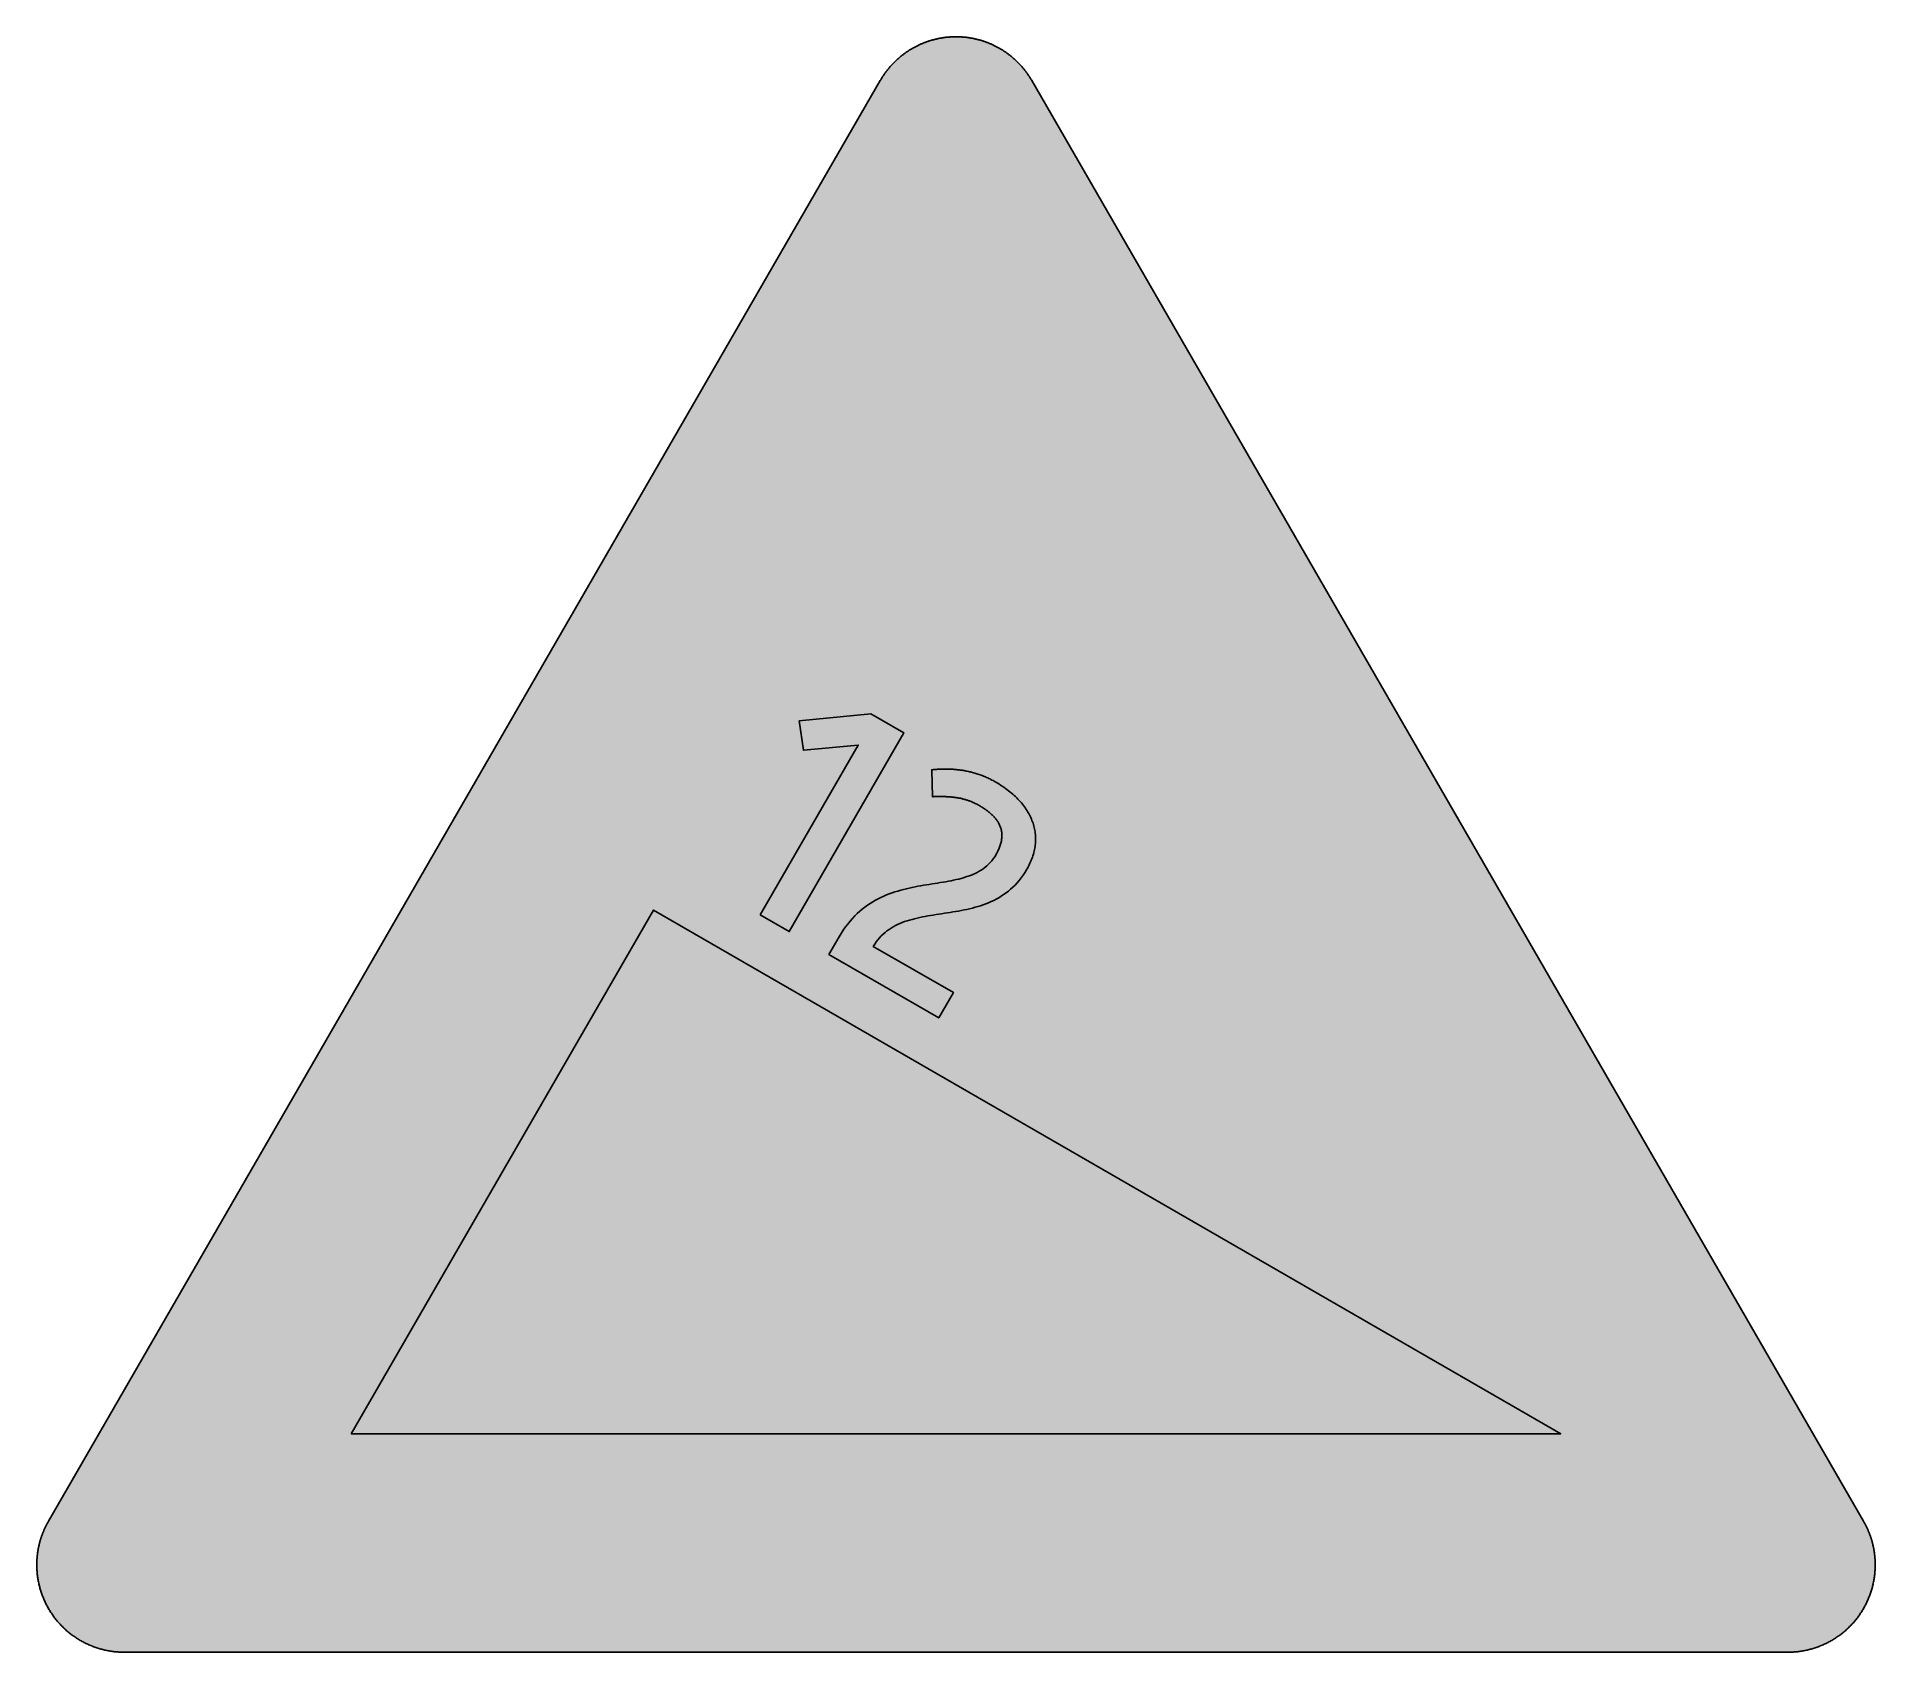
# Model space of a CAD drawing. Header units: millimetres. Extents: x 0 to 297, y 0 to 261.
import ezdxf

# ---------------------------------------------------------------- set-up
doc = ezdxf.new("R2010")
doc.units = ezdxf.units.MM

msp = doc.modelspace()

# ---------------------------------------------------------------- hatches: boundary and pattern name
for color, points in [(254, [(14.1633, 0.0526), (13.9878, 0.0533), (13.8125, 0.0559), (13.6373, 0.061), (13.462, 0.0686), (13.2893, 0.0787), (13.114, 0.0914), (12.9413, 0.1041), (12.7686, 0.1194), (12.5959, 0.1397), (12.4231, 0.16), (12.2504, 0.1803), (12.0777, 0.2057), (11.9075, 0.2337), (11.7373, 0.2616), (11.5672, 0.2921), (11.397, 0.3251), (11.2268, 0.3607), (11.0592, 0.3962), (10.8915, 0.4369), (10.7239, 0.4775), (10.5562, 0.5207), (10.3886, 0.5664), (10.2235, 0.6121), (10.0584, 0.6604), (9.8933, 0.7137), (9.7307, 0.7645), (9.5682, 0.8204), (9.4056, 0.8788), (9.2431, 0.9373), (9.083, 0.9982), (8.923, 1.0617), (8.763, 1.1252), (8.6055, 1.1938), (8.4455, 1.2624), (8.2906, 1.331), (8.1331, 1.4046), (7.9781, 1.4783), (7.8232, 1.5545), (7.6708, 1.6332), (7.5184, 1.7145), (7.366, 1.7958), (7.2161, 1.8796), (7.0663, 1.966), (6.919, 2.0549), (6.7716, 2.1438), (6.6243, 2.2352), (6.4795, 2.3266), (6.3348, 2.4232), (6.19, 2.5197), (6.0477, 2.6187), (5.908, 2.7178), (5.7683, 2.8219), (5.6286, 2.9261), (5.4915, 3.0302), (5.3543, 3.1394), (5.2197, 3.2487), (5.0851, 3.3579), (4.953, 3.4722), (4.8209, 3.5865), (4.6914, 3.7033), (4.5644, 3.8202), (4.4348, 3.9395), (4.3104, 4.0615), (4.1859, 4.1859), (4.0615, 4.3104), (3.9395, 4.4374), (3.8202, 4.5644), (3.7033, 4.6914), (3.5865, 4.8235), (3.4722, 4.953), (3.3579, 5.0876), (3.2487, 5.2197), (3.1369, 5.3543), (3.0302, 5.4915), (2.9235, 5.6286), (2.8194, 5.7683), (2.7178, 5.908), (2.6187, 6.0503), (2.5197, 6.19), (2.4232, 6.3348), (2.3266, 6.4795), (2.2352, 6.6243), (2.1438, 6.7716), (2.0523, 6.919), (1.966, 7.0663), (1.8796, 7.2161), (1.7958, 7.366), (1.7145, 7.5184), (1.6332, 7.6708), (1.5545, 7.8232), (1.4783, 7.9781), (1.4046, 8.1331), (1.331, 8.2906), (1.2598, 8.4455), (1.1913, 8.6055), (1.1252, 8.763), (1.0592, 8.923), (0.9982, 9.083), (0.9373, 9.2431), (0.8763, 9.4056), (0.8204, 9.5682), (0.7645, 9.7307), (0.7112, 9.8933), (0.6604, 10.0584), (0.6121, 10.2235), (0.5639, 10.3911), (0.5207, 10.5562), (0.4775, 10.7239), (0.4343, 10.8915), (0.3962, 11.0592), (0.3607, 11.2268), (0.3251, 11.397), (0.2921, 11.5672), (0.2616, 11.7373), (0.2311, 11.9075), (0.2057, 12.0802), (0.1803, 12.2504), (0.1575, 12.4231), (0.1372, 12.5959), (0.1194, 12.7686), (0.1041, 12.9413), (0.0889, 13.114), (0.0787, 13.2893), (0.0686, 13.462), (0.061, 13.6373), (0.0559, 13.8125), (0.0508, 13.9878), (0.0508, 14.163), (0.0508, 14.2773), (0.0533, 14.3942), (0.0559, 14.511), (0.0584, 14.6253), (0.0635, 14.7422), (0.0686, 14.859), (0.0737, 14.9733), (0.0813, 15.0901), (0.0889, 15.2044), (0.0991, 15.3187), (0.1092, 15.4356), (0.1194, 15.5499), (0.1321, 15.6642), (0.1448, 15.7785), (0.1575, 15.8953), (0.1727, 16.0096), (0.188, 16.1239), (0.2032, 16.2382), (0.221, 16.35), (0.2413, 16.4643), (0.2591, 16.5786), (0.2794, 16.6929), (0.2997, 16.8046), (0.3226, 16.9189), (0.3454, 17.0307), (0.3708, 17.145), (0.3937, 17.2568), (0.4191, 17.3685), (0.447, 17.4803), (0.475, 17.592), (0.5029, 17.7038), (0.5334, 17.8156), (0.5613, 17.9273), (0.5944, 18.0365), (0.6248, 18.1483), (0.6579, 18.2575), (0.6934, 18.3693), (0.7264, 18.4785), (0.762, 18.5877), (0.8001, 18.6969), (0.8382, 18.8062), (0.8763, 18.9128), (0.9144, 19.0221), (0.955, 19.1313), (0.9957, 19.238), (1.0389, 19.3446), (1.0795, 19.4539), (1.1252, 19.5605), (1.1684, 19.6647), (1.2141, 19.7714), (1.2598, 19.878), (1.3081, 19.9822), (1.3564, 20.0889), (1.4046, 20.193), (1.4554, 20.2971), (1.5062, 20.4013), (1.557, 20.5054), (1.6104, 20.607), (1.6637, 20.7112), (1.717, 20.8128), (1.7729, 20.9144), (1.8263, 21.016), (1.8847, 21.1176), (1.9406, 21.2192), (136.2523, 253.8501), (136.3091, 253.9492), (136.3675, 254.0483), (136.4285, 254.1473), (136.4894, 254.2464), (136.5504, 254.3454), (136.6139, 254.442), (136.6774, 254.5385), (136.7409, 254.635), (136.8044, 254.7315), (136.8704, 254.8255), (136.9365, 254.922), (137.0025, 255.016), (137.0711, 255.11), (137.1397, 255.2014), (137.2083, 255.2954), (137.2794, 255.3868), (137.3505, 255.4783), (137.4216, 255.5672), (137.4927, 255.6586), (137.5664, 255.7475), (137.6401, 255.8364), (137.7137, 255.9253), (137.7874, 256.0117), (137.8636, 256.098), (137.9398, 256.1844), (138.016, 256.2708), (138.0947, 256.3546), (138.1735, 256.4409), (138.2522, 256.5222), (138.3309, 256.606), (138.4122, 256.6899), (138.4935, 256.7711), (138.5748, 256.8524), (138.6586, 256.9312), (138.7399, 257.0124), (138.8237, 257.0912), (138.9075, 257.1699), (138.9939, 257.2461), (139.0802, 257.3249), (139.1641, 257.4011), (139.253, 257.4747), (139.3393, 257.5509), (139.4282, 257.6246), (139.5171, 257.6982), (139.606, 257.7719), (139.6949, 257.843), (139.7864, 257.9141), (139.8778, 257.9853), (139.9692, 258.0564), (140.0607, 258.125), (140.1547, 258.1935), (140.2486, 258.2596), (140.3426, 258.3282), (140.4366, 258.3942), (140.5331, 258.4602), (140.6296, 258.5237), (140.7262, 258.5872), (140.8227, 258.6507), (140.9192, 258.7142), (141.0183, 258.7752), (141.1173, 258.8362), (141.2164, 258.8946), (141.3154, 258.9555), (141.4145, 259.014), (141.5161, 259.0698), (141.6177, 259.1283), (141.7193, 259.1841), (141.8209, 259.2375), (141.9225, 259.2934), (142.0266, 259.3467), (142.1308, 259.3975), (142.2324, 259.4508), (142.3365, 259.5016), (142.4407, 259.5499), (142.5473, 259.6007), (142.6515, 259.6464), (142.7556, 259.6947), (142.8623, 259.7404), (142.969, 259.7861), (143.0757, 259.8318), (143.1823, 259.875), (143.289, 259.9182), (143.3957, 259.9588), (143.5049, 259.9995), (143.6116, 260.0401), (143.7208, 260.0808), (143.83, 260.1189), (143.9393, 260.1544), (144.0485, 260.1925), (144.1577, 260.2281), (144.2669, 260.2636), (144.3761, 260.2967), (144.4879, 260.3297), (144.5971, 260.3627), (144.7089, 260.3932), (144.8206, 260.4237), (144.9299, 260.4516), (145.0416, 260.4821), (145.1534, 260.5075), (145.2651, 260.5354), (145.3794, 260.5608), (145.4912, 260.5862), (145.603, 260.6091), (145.7173, 260.6319), (145.829, 260.6548), (145.9433, 260.6751), (146.0551, 260.6954), (146.1694, 260.7158), (146.2837, 260.7335), (146.398, 260.7513), (146.5123, 260.7666), (146.6266, 260.7818), (146.7409, 260.797), (146.8552, 260.8123), (146.9695, 260.825), (147.0838, 260.8351), (147.2006, 260.8478), (147.3149, 260.858), (147.4292, 260.8656), (147.5461, 260.8732), (147.6604, 260.8809), (147.7772, 260.8859), (147.8915, 260.8936), (148.0083, 260.8961), (148.1226, 260.9012), (148.2395, 260.9037), (148.3563, 260.9037), (148.4706, 260.9037), (148.5875, 260.9037), (148.7043, 260.9037), (148.8186, 260.9012), (148.9354, 260.8961), (149.0523, 260.8936), (149.1666, 260.8859), (149.2834, 260.8809), (149.3977, 260.8732), (149.512, 260.8656), (149.6289, 260.858), (149.7432, 260.8478), (149.8575, 260.8351), (149.9743, 260.825), (150.0886, 260.8123), (150.2029, 260.797), (150.3172, 260.7818), (150.4315, 260.7666), (150.5458, 260.7513), (150.6601, 260.7335), (150.7744, 260.7158), (150.8862, 260.6954), (151.0005, 260.6751), (151.1148, 260.6548), (151.2265, 260.6319), (151.3408, 260.6091), (151.4526, 260.5862), (151.5643, 260.5608), (151.6761, 260.5354), (151.7879, 260.5075), (151.8996, 260.4821), (152.0114, 260.4516), (152.1231, 260.4237), (152.2349, 260.3932), (152.3467, 260.3627), (152.4559, 260.3297), (152.5676, 260.2967), (152.6769, 260.2636), (152.7861, 260.2281), (152.8953, 260.1925), (153.0045, 260.1544), (153.1137, 260.1189), (153.223, 260.0808), (153.3296, 260.0401), (153.4389, 259.9995), (153.5455, 259.9588), (153.6548, 259.9182), (153.7614, 259.875), (153.8681, 259.8318), (153.9748, 259.7861), (154.0789, 259.7404), (154.1856, 259.6947), (154.2923, 259.6464), (154.3964, 259.6007), (154.5006, 259.5499), (154.6047, 259.5016), (154.7089, 259.4508), (154.813, 259.3975), (154.9171, 259.3467), (155.0187, 259.2934), (155.1203, 259.2375), (155.2245, 259.1841), (155.3261, 259.1283), (155.4251, 259.0698), (155.5267, 259.014), (155.6283, 258.9555), (155.7274, 258.8946), (155.8265, 258.8362), (155.9255, 258.7752), (156.022, 258.7142), (156.1211, 258.6507), (156.2176, 258.5872), (156.3141, 258.5237), (156.4107, 258.4602), (156.5046, 258.3942), (156.6012, 258.3282), (156.6951, 258.2596), (156.7866, 258.1935), (156.8806, 258.125), (156.972, 258.0564), (157.066, 257.9853), (157.1574, 257.9141), (157.2463, 257.843), (157.3378, 257.7719), (157.4267, 257.6982), (157.5156, 257.6246), (157.6019, 257.5509), (157.6908, 257.4747), (157.7772, 257.4011), (157.8635, 257.3249), (157.9499, 257.2461), (158.0337, 257.1699), (158.1201, 257.0912), (158.2039, 257.0124), (158.2852, 256.9312), (158.369, 256.8524), (158.4503, 256.7711), (158.5316, 256.6899), (158.6103, 256.606), (158.6916, 256.5222), (158.7703, 256.4409), (158.8491, 256.3546), (158.9253, 256.2708), (159.004, 256.1844), (159.0802, 256.098), (159.1539, 256.0117), (159.2301, 255.9253), (159.3037, 255.8364), (159.3774, 255.7475), (159.451, 255.6586), (159.5222, 255.5672), (159.5933, 255.4783), (159.6644, 255.3868), (159.7355, 255.2954), (159.8041, 255.2014), (159.8727, 255.11), (159.9387, 255.016), (160.0073, 254.922), (160.0733, 254.8255), (160.1368, 254.7315), (160.2029, 254.635), (160.2664, 254.5385), (160.3299, 254.442), (160.3908, 254.3454), (160.4543, 254.2464), (160.5153, 254.1473), (160.5737, 254.0483), (160.6347, 253.9492), (160.6906, 253.8476), (295.0023, 21.2192), (295.0591, 21.1176), (295.115, 21.016), (295.1709, 20.9144), (295.2267, 20.8128), (295.2801, 20.7112), (295.3334, 20.607), (295.3868, 20.5054), (295.4376, 20.4013), (295.4884, 20.2971), (295.5392, 20.193), (295.5874, 20.0889), (295.6357, 19.9822), (295.6814, 19.878), (295.7297, 19.7714), (295.7754, 19.6647), (295.8186, 19.5605), (295.8617, 19.4539), (295.9049, 19.3446), (295.9481, 19.238), (295.9887, 19.1313), (296.0294, 19.0221), (296.0675, 18.9128), (296.1056, 18.8062), (296.1437, 18.6969), (296.1792, 18.5877), (296.2148, 18.4785), (296.2504, 18.3693), (296.2834, 18.2575), (296.3164, 18.1483), (296.3494, 18.0365), (296.3799, 17.9273), (296.4104, 17.8156), (296.4409, 17.7038), (296.4688, 17.592), (296.4967, 17.4803), (296.5221, 17.3685), (296.5475, 17.2568), (296.5729, 17.145), (296.5958, 17.0307), (296.6212, 16.9189), (296.6415, 16.8046), (296.6644, 16.6929), (296.6822, 16.5786), (296.7025, 16.4643), (296.7203, 16.35), (296.738, 16.2382), (296.7558, 16.1239), (296.7711, 16.0096), (296.7838, 15.8953), (296.799, 15.7785), (296.8117, 15.6642), (296.8244, 15.5499), (296.8346, 15.4356), (296.8447, 15.3187), (296.8523, 15.2044), (296.86, 15.0901), (296.8676, 14.9733), (296.8752, 14.859), (296.8803, 14.7422), (296.8828, 14.6253), (296.8879, 14.511), (296.8904, 14.3942), (296.8904, 14.2773), (296.8904, 14.163), (296.8904, 13.9878), (296.8879, 13.8125), (296.8828, 13.6373), (296.8752, 13.462), (296.865, 13.2893), (296.8523, 13.114), (296.8396, 12.9413), (296.8219, 12.7686), (296.8041, 12.5959), (296.7838, 12.4231), (296.7609, 12.2504), (296.738, 12.0802), (296.7101, 11.9075), (296.6822, 11.7373), (296.6517, 11.5672), (296.6187, 11.397), (296.5831, 11.2268), (296.545, 11.0592), (296.5069, 10.8915), (296.4663, 10.7239), (296.4231, 10.5562), (296.3774, 10.3911), (296.3316, 10.2235), (296.2808, 10.0584), (296.23, 9.8933), (296.1767, 9.7307), (296.1234, 9.5682), (296.0649, 9.4056), (296.0065, 9.2431), (295.9456, 9.083), (295.8821, 8.923), (295.8186, 8.763), (295.75, 8.6055), (295.6814, 8.4455), (295.6103, 8.2906), (295.5392, 8.1331), (295.463, 7.9781), (295.3868, 7.8232), (295.3106, 7.6708), (295.2293, 7.5184), (295.148, 7.366), (295.0642, 7.2161), (294.9778, 7.0663), (294.8889, 6.919), (294.8, 6.7716), (294.7086, 6.6243), (294.6146, 6.4795), (294.5206, 6.3348), (294.4241, 6.19), (294.325, 6.0503), (294.226, 5.908), (294.1218, 5.7683), (294.0177, 5.6286), (293.9136, 5.4915), (293.8043, 5.3543), (293.6951, 5.2197), (293.5859, 5.0876), (293.4716, 4.953), (293.3573, 4.8235), (293.2405, 4.6914), (293.1236, 4.5644), (293.0042, 4.4374), (292.8823, 4.3104), (292.7579, 4.1859), (292.6334, 4.0615), (292.5089, 3.9395), (292.3794, 3.8202), (292.2524, 3.7033), (292.1203, 3.5865), (291.9908, 3.4722), (291.8562, 3.3579), (291.7241, 3.2487), (291.5895, 3.1394), (291.4523, 3.0302), (291.3151, 2.9261), (291.1754, 2.8219), (291.0357, 2.7178), (290.8935, 2.6187), (290.7513, 2.5197), (290.609, 2.4232), (290.4642, 2.3266), (290.3195, 2.2352), (290.1721, 2.1438), (290.0248, 2.0549), (289.8775, 1.966), (289.7276, 1.8796), (289.5778, 1.7958), (289.4254, 1.7145), (289.273, 1.6332), (289.118, 1.5545), (288.9656, 1.4783), (288.8107, 1.4046), (288.6532, 1.331), (288.4957, 1.2624), (288.3383, 1.1938), (288.1808, 1.1252), (288.0208, 1.0617), (287.8607, 0.9982), (287.7007, 0.9373), (287.5382, 0.8788), (287.3756, 0.8204), (287.213, 0.7645), (287.0479, 0.7137), (286.8854, 0.6604), (286.7203, 0.6121), (286.5526, 0.5664), (286.3875, 0.5207), (286.2199, 0.4775), (286.0523, 0.4369), (285.8846, 0.3962), (285.7144, 0.3607), (285.5468, 0.3251), (285.3766, 0.2921), (285.2064, 0.2616), (285.0363, 0.2337), (284.8635, 0.2057), (284.6934, 0.1803), (284.5206, 0.16), (284.3479, 0.1397), (284.1752, 0.1194), (284.0025, 0.1041), (283.8272, 0.0914), (283.6545, 0.0787), (283.4792, 0.0686), (283.3065, 0.061), (283.1313, 0.0559), (282.956, 0.0533), (282.7807, 0.0508)]), (59, [(116.8658, 119.1204), (121.5401, 116.4209), (140.0609, 148.5004), (134.7445, 151.5692), (123.1554, 150.4393), (123.843, 145.7043), (132.6871, 146.5241)]), (59, [(152.2758, 136.743), (152.4102, 136.6622), (152.5422, 136.5834), (152.6743, 136.5021), (152.8039, 136.4209), (152.9334, 136.337), (153.0604, 136.2532), (153.1849, 136.1694), (153.3093, 136.083), (153.4312, 135.9941), (153.5506, 135.9052), (153.6675, 135.8163), (153.7818, 135.7249), (153.8961, 135.6309), (154.0053, 135.5395), (154.1145, 135.443), (154.2212, 135.3464), (154.3228, 135.2499), (154.4244, 135.1509), (154.5234, 135.0493), (154.6174, 134.9477), (154.7089, 134.8461), (154.8003, 134.7419), (154.8867, 134.6352), (154.9705, 134.5286), (155.0492, 134.4193), (155.128, 134.3101), (155.2016, 134.1984), (155.2727, 134.0841), (155.3388, 133.9698), (155.4023, 133.8529), (155.4632, 133.7361), (155.5191, 133.6167), (155.5725, 133.4948), (155.6207, 133.3729), (155.6639, 133.2484), (155.7071, 133.1214), (155.7426, 132.9944), (155.7757, 132.8649), (155.8036, 132.7328), (155.829, 132.6007), (155.8493, 132.4661), (155.8646, 132.3315), (155.8747, 132.1918), (155.8823, 132.0521), (155.8823, 131.9124), (155.8798, 131.7676), (155.8722, 131.6228), (155.8595, 131.4755), (155.8417, 131.3256), (155.8188, 131.1758), (155.7909, 131.0234), (155.7579, 130.8684), (155.7198, 130.7109), (155.6766, 130.5535), (155.6283, 130.3909), (155.5725, 130.2283), (155.514, 130.0658), (155.448, 129.8981), (155.3769, 129.728), (155.3007, 129.5578), (155.2169, 129.3851), (155.128, 129.2098), (155.034, 129.032), (154.9324, 128.8542), (154.7165, 128.5011), (154.4853, 128.1684), (154.244, 127.856), (153.9875, 127.5613), (153.7208, 127.287), (153.4414, 127.0279), (153.1518, 126.7866), (152.8496, 126.5606), (152.5372, 126.3498), (152.2146, 126.1542), (151.8818, 125.9688), (151.5389, 125.7986), (151.1859, 125.6411), (150.8252, 125.4938), (150.4569, 125.3566), (150.081, 125.2296), (149.6949, 125.1102), (149.3012, 125.001), (148.9024, 124.8994), (148.496, 124.8029), (148.0845, 124.7115), (147.6654, 124.6276), (147.2413, 124.5464), (146.812, 124.4702), (146.3777, 124.394), (145.9408, 124.3228), (145.4988, 124.2517), (145.0518, 124.1806), (144.6022, 124.1095), (144.1501, 124.0384), (143.6929, 123.9647), (143.2357, 123.8885), (142.7759, 123.8098), (142.3162, 123.7259), (141.8539, 123.6396), (141.3891, 123.5456), (140.9268, 123.444), (140.462, 123.3373), (139.9997, 123.223), (139.5374, 123.0986), (139.0752, 122.9665), (138.6154, 122.8217), (138.1582, 122.6693), (137.701, 122.5017), (137.2489, 122.3239), (136.7968, 122.1334), (136.3497, 121.9276), (135.9052, 121.7066), (135.4658, 121.473), (135.0289, 121.219), (134.5997, 120.9497), (134.173, 120.6652), (133.7539, 120.3579), (133.3398, 120.0328), (132.9309, 119.6899), (132.5296, 119.3241), (132.1333, 118.9355), (131.7473, 118.5266), (131.3663, 118.0948), (130.9954, 117.6376), (130.6322, 117.1575), (130.2766, 116.6495), (129.9312, 116.1161), (129.5959, 115.5573), (127.9564, 112.7167), (145.6916, 102.4781), (148.0453, 106.5569), (135.122, 114.0178), (135.3541, 114.3991), (135.6004, 114.7597), (135.8595, 115.1001), (136.1313, 115.4227), (136.4132, 115.7249), (136.7079, 116.0094), (137.0101, 116.2761), (137.3276, 116.5276), (137.6528, 116.7613), (137.988, 116.9797), (138.3309, 117.1854), (138.684, 117.3759), (139.0472, 117.5537), (139.4181, 117.7188), (139.7965, 117.8738), (140.1801, 118.0186), (140.5738, 118.1506), (140.9725, 118.2751), (141.3789, 118.3894), (141.7904, 118.4961), (142.207, 118.5977), (142.6286, 118.6917), (143.0553, 118.778), (143.4871, 118.8618), (143.9215, 118.9406), (144.3609, 119.0168), (144.8029, 119.0879), (145.2474, 119.159), (145.6969, 119.2276), (146.1465, 119.2962), (146.5961, 119.3648), (147.0482, 119.4333), (147.5029, 119.5045), (147.955, 119.5781), (148.4097, 119.6543), (148.8643, 119.7356), (149.3164, 119.8194), (149.7686, 119.9109), (150.2207, 120.0048), (150.6677, 120.109), (151.1148, 120.2182), (151.5593, 120.335), (152.0012, 120.462), (152.4381, 120.5992), (152.8724, 120.7465), (153.3042, 120.904), (153.7284, 121.0742), (154.1501, 121.2545), (154.5641, 121.4501), (154.9756, 121.6609), (155.3794, 121.8844), (155.7757, 122.1232), (156.1668, 122.3797), (156.5504, 122.6515), (156.9263, 122.9436), (157.2946, 123.251), (157.6553, 123.5786), (158.0058, 123.9266), (158.3487, 124.2949), (158.6814, 124.6835), (159.004, 125.095), (159.3164, 125.5293), (159.6187, 125.9865), (159.9082, 126.4691), (160.0479, 126.713), (160.1775, 126.9594), (160.3019, 127.2032), (160.4162, 127.447), (160.5255, 127.6934), (160.6271, 127.9373), (160.7236, 128.1836), (160.8099, 128.4275), (160.8912, 128.6713), (160.9649, 128.9152), (161.0335, 129.159), (161.0919, 129.4028), (161.1452, 129.6467), (161.1909, 129.8905), (161.229, 130.1318), (161.2595, 130.3731), (161.2849, 130.6144), (161.3027, 130.8557), (161.3129, 131.0945), (161.3179, 131.3358), (161.3129, 131.5745), (161.3027, 131.8108), (161.2875, 132.0495), (161.2621, 132.2857), (161.2316, 132.522), (161.1935, 132.7556), (161.1503, 132.9893), (161.0995, 133.223), (161.0411, 133.4541), (160.975, 133.6853), (160.9039, 133.9139), (160.8252, 134.1425), (160.7414, 134.3685), (160.6474, 134.5946), (160.5483, 134.8207), (160.4442, 135.0416), (160.3324, 135.2652), (160.213, 135.4861), (160.086, 135.7046), (159.954, 135.923), (159.8168, 136.1389), (159.6695, 136.3523), (159.5171, 136.5656), (159.3596, 136.7765), (159.1945, 136.9873), (159.0218, 137.1956), (158.8414, 137.4013), (158.656, 137.6045), (158.4655, 137.8077), (158.2674, 138.0084), (158.0617, 138.2065), (157.8508, 138.4046), (157.6324, 138.5976), (157.4063, 138.7907), (157.1752, 138.9812), (156.939, 139.1691), (156.6951, 139.3571), (156.4437, 139.54), (156.1871, 139.7229), (155.923, 139.9007), (155.6537, 140.0785), (155.3769, 140.2537), (155.0949, 140.4264), (154.8054, 140.5966), (154.6327, 140.6957), (154.4574, 140.7897), (154.2821, 140.8836), (154.1094, 140.9751), (153.9342, 141.0614), (153.7589, 141.1453), (153.5836, 141.2265), (153.4109, 141.3053), (153.2357, 141.384), (153.0604, 141.4551), (152.8851, 141.5263), (152.7124, 141.5948), (152.5372, 141.6609), (152.3619, 141.7244), (152.1892, 141.7853), (152.0165, 141.8438), (151.8412, 141.8996), (151.6685, 141.953), (151.4958, 142.0063), (151.323, 142.0546), (151.1503, 142.1003), (150.9801, 142.146), (150.81, 142.1892), (150.6372, 142.2298), (150.4671, 142.2679), (150.2994, 142.3035), (150.1292, 142.3365), (149.9616, 142.3695), (149.794, 142.4), (149.6263, 142.428), (149.4612, 142.4559), (149.2936, 142.4788), (149.1285, 142.5016), (148.9659, 142.5245), (148.8008, 142.5423), (148.6408, 142.56), (148.4782, 142.5778), (148.3182, 142.5905), (148.1582, 142.6058), (147.9982, 142.6159), (147.8407, 142.6261), (147.6858, 142.6337), (147.5283, 142.6413), (147.3759, 142.6464), (147.2209, 142.6515), (147.0685, 142.6566), (146.9187, 142.6566), (146.7688, 142.6591), (146.619, 142.6566), (146.4716, 142.6566), (146.3269, 142.654), (146.1821, 142.6489), (146.0373, 142.6464), (145.8976, 142.6388), (145.7554, 142.6337), (145.6182, 142.6261), (145.4785, 142.6159), (145.3439, 142.6083), (145.2093, 142.5981), (145.0772, 142.588), (144.9451, 142.5753), (144.8156, 142.5626), (144.6886, 142.5499), (144.5616, 142.5372), (144.6816, 138.194), (144.8105, 138.1963), (144.9426, 138.2014), (145.0721, 138.2039), (145.2016, 138.2065), (145.3286, 138.209), (145.4556, 138.2116), (145.5826, 138.2141), (145.7096, 138.2166), (145.8366, 138.2166), (145.9611, 138.2166), (146.0856, 138.2166), (146.21, 138.2166), (146.3345, 138.2141), (146.4564, 138.2116), (146.5809, 138.209), (146.7028, 138.2065), (146.8247, 138.2014), (146.9441, 138.1963), (147.066, 138.1912), (147.1854, 138.1836), (147.3048, 138.1785), (147.4241, 138.1684), (147.5435, 138.1608), (147.6629, 138.1506), (147.7823, 138.1404), (147.8991, 138.1277), (148.016, 138.115), (148.1353, 138.1023), (148.2522, 138.0871), (148.369, 138.0719), (148.4859, 138.0541), (148.6002, 138.0363), (148.717, 138.0185), (148.8338, 137.9982), (148.9481, 137.9779), (149.065, 137.955), (149.1793, 137.9322), (149.2936, 137.9068), (149.4079, 137.8788), (149.5247, 137.8534), (149.639, 137.8229), (149.7533, 137.7925), (149.8676, 137.762), (149.9819, 137.729), (150.0962, 137.6959), (150.2105, 137.6604), (150.3248, 137.6223), (150.4391, 137.5842), (150.5534, 137.5435), (150.6677, 137.5029), (150.782, 137.4597), (150.8963, 137.414), (151.0106, 137.3683), (151.1249, 137.32), (151.2392, 137.2692), (151.3535, 137.2184), (151.4678, 137.1651), (151.5821, 137.1092), (151.6964, 137.0533), (151.8133, 136.9949), (151.9276, 136.9339), (152.0419, 136.873), (152.1587, 136.8069), (152.2755, 136.7409)]), (59, [(50.8261, 35.3304), (99.6488, 119.8965), (246.1204, 35.3304)])]:
    msp.add_hatch(color=color).paths.add_polyline_path(points)
h = msp.add_hatch(color=22)
h.paths.add_polyline_path([(14.1633, 5.3442), (13.9344, 5.3467), (13.7084, 5.3543), (13.4849, 5.3696), (13.2613, 5.3873), (13.0378, 5.4127), (12.8194, 5.4458), (12.6009, 5.4813), (12.385, 5.522), (12.1717, 5.5677), (11.9583, 5.621), (11.7475, 5.6769), (11.5392, 5.7404), (11.3335, 5.8064), (11.1303, 5.8776), (10.9296, 5.9538), (10.729, 6.035), (10.5334, 6.1214), (10.3378, 6.2128), (10.1473, 6.3068), (9.9593, 6.4084), (9.7714, 6.5126), (9.5885, 6.6192), (9.4082, 6.7335), (9.2304, 6.8504), (9.0576, 6.9698), (8.8849, 7.0942), (8.7173, 7.2238), (8.5522, 7.3584), (8.3896, 7.493), (8.2321, 7.6352), (8.0772, 7.7775), (7.9273, 7.9273), (7.7775, 8.0772), (7.6352, 8.2321), (7.493, 8.3922), (7.3558, 8.5522), (7.2238, 8.7173), (7.0942, 8.8849), (6.9698, 9.0576), (6.8504, 9.2329), (6.7335, 9.4082), (6.6192, 9.5885), (6.5126, 9.7739), (6.4084, 9.9593), (6.3068, 10.1473), (6.2128, 10.3403), (6.1214, 10.5334), (6.035, 10.729), (5.9538, 10.9296), (5.8776, 11.1303), (5.8064, 11.3335), (5.7404, 11.5392), (5.6769, 11.7475), (5.621, 11.9583), (5.5677, 12.1717), (5.522, 12.385), (5.4813, 12.6009), (5.4432, 12.8194), (5.4127, 13.0404), (5.3873, 13.2613), (5.3696, 13.4849), (5.3543, 13.7084), (5.3467, 13.9344), (5.3416, 14.163), (5.3442, 14.2342), (5.3442, 14.3078), (5.3442, 14.3789), (5.3467, 14.4526), (5.3492, 14.5237), (5.3543, 14.5974), (5.3569, 14.6685), (5.3619, 14.7422), (5.367, 14.8133), (5.3721, 14.8869), (5.3797, 14.9581), (5.3848, 15.0292), (5.3924, 15.1003), (5.4, 15.174), (5.4102, 15.2451), (5.4178, 15.3162), (5.428, 15.3873), (5.4381, 15.4584), (5.4483, 15.5296), (5.461, 15.6007), (5.4737, 15.6718), (5.4864, 15.7429), (5.4991, 15.814), (5.5118, 15.8852), (5.527, 15.9563), (5.5423, 16.0249), (5.5575, 16.096), (5.5728, 16.1671), (5.5905, 16.2357), (5.6083, 16.3068), (5.6261, 16.3754), (5.6439, 16.444), (5.6617, 16.5151), (5.682, 16.5837), (5.7023, 16.6522), (5.7226, 16.7208), (5.7429, 16.7919), (5.7658, 16.8605), (5.7887, 16.9266), (5.8115, 16.9951), (5.8344, 17.0637), (5.8572, 17.1323), (5.8826, 17.2009), (5.908, 17.2669), (5.9334, 17.3355), (5.9588, 17.4015), (5.9868, 17.4676), (6.0147, 17.5362), (6.0427, 17.6022), (6.0706, 17.6682), (6.0985, 17.7343), (6.129, 17.8003), (6.1595, 17.8664), (6.19, 17.9299), (6.2205, 17.9959), (6.2509, 18.0619), (6.284, 18.1254), (6.317, 18.1915), (6.35, 18.255), (6.383, 18.3185), (6.4186, 18.382), (6.4541, 18.4455), (6.4897, 18.509), (6.5253, 18.5725), (140.8356, 251.2042), (140.909, 251.3305), (140.9852, 251.4549), (141.064, 251.5794), (141.1453, 251.7013), (141.2265, 251.8232), (141.3129, 251.9426), (141.3967, 252.0594), (141.4856, 252.1763), (141.5745, 252.2906), (141.666, 252.4023), (141.7599, 252.5141), (141.8539, 252.6233), (141.9504, 252.73), (142.0495, 252.8367), (142.1486, 252.9408), (142.2502, 253.0424), (142.3518, 253.144), (142.4559, 253.2431), (142.5626, 253.3396), (142.6693, 253.4336), (142.7785, 253.5276), (142.8877, 253.619), (142.9995, 253.7104), (143.1112, 253.7968), (143.2255, 253.8832), (143.3424, 253.967), (143.4592, 254.0483), (143.576, 254.1295), (143.6954, 254.2083), (143.8173, 254.2845), (143.9393, 254.3581), (144.0612, 254.4318), (144.1856, 254.5004), (144.3126, 254.569), (144.4371, 254.635), (144.5666, 254.701), (144.6936, 254.762), (144.8232, 254.823), (144.9553, 254.8814), (145.0848, 254.9373), (145.2194, 254.9906), (145.3515, 255.0414), (145.4861, 255.0922), (145.6207, 255.1405), (145.7579, 255.1836), (145.8951, 255.2268), (146.0322, 255.2675), (146.1694, 255.3081), (146.3091, 255.3437), (146.4488, 255.3792), (146.591, 255.4097), (146.7307, 255.4402), (146.873, 255.4681), (147.0152, 255.491), (147.16, 255.5138), (147.3022, 255.5342), (147.447, 255.5519), (147.5918, 255.5697), (147.7391, 255.5824), (147.8839, 255.5926), (148.0312, 255.6027), (148.176, 255.6078), (148.3233, 255.6104), (148.4706, 255.6129), (148.6179, 255.6104), (148.7653, 255.6078), (148.9126, 255.6027), (149.0599, 255.5926), (149.2047, 255.5824), (149.3495, 255.5697), (149.4942, 255.5519), (149.639, 255.5342), (149.7838, 255.5138), (149.926, 255.491), (150.0683, 255.4681), (150.2105, 255.4402), (150.3528, 255.4097), (150.4925, 255.3792), (150.6347, 255.3437), (150.7719, 255.3081), (150.9116, 255.2675), (151.0487, 255.2268), (151.1859, 255.1836), (151.323, 255.1405), (151.4577, 255.0922), (151.5923, 255.0414), (151.7244, 254.9906), (151.8564, 254.9373), (151.9885, 254.8814), (152.1206, 254.823), (152.2501, 254.762), (152.3771, 254.701), (152.5041, 254.635), (152.6311, 254.569), (152.7581, 254.5004), (152.8801, 254.4318), (153.0045, 254.3581), (153.1264, 254.2845), (153.2458, 254.2083), (153.3652, 254.1295), (153.4846, 254.0483), (153.6014, 253.967), (153.7157, 253.8832), (153.83, 253.7968), (153.9443, 253.7104), (154.0561, 253.619), (154.1653, 253.5276), (154.2745, 253.4336), (154.3812, 253.3396), (154.4879, 253.2431), (154.592, 253.144), (154.6936, 253.0424), (154.7952, 252.9408), (154.8943, 252.8367), (154.9933, 252.73), (155.0899, 252.6233), (155.1838, 252.5141), (155.2778, 252.4023), (155.3693, 252.2906), (155.4582, 252.1763), (155.5471, 252.0594), (155.6334, 251.9426), (155.7172, 251.8232), (155.7985, 251.7013), (155.8798, 251.5794), (155.9585, 251.4549), (156.0347, 251.3305), (156.1109, 251.2035), (290.4201, 18.5734), (290.4541, 18.509), (290.4896, 18.4455), (290.5252, 18.382), (290.5608, 18.3185), (290.5938, 18.255), (290.6268, 18.1915), (290.6598, 18.1254), (290.6903, 18.0619), (290.7233, 17.9959), (290.7538, 17.9299), (290.7843, 17.8664), (290.8148, 17.8003), (290.8452, 17.7343), (290.8732, 17.6682), (290.9011, 17.6022), (290.9291, 17.5362), (290.957, 17.4676), (290.9824, 17.4015), (291.0103, 17.3355), (291.0357, 17.2669), (291.0611, 17.2009), (291.084, 17.1323), (291.1094, 17.0637), (291.1323, 16.9951), (291.1551, 16.9266), (291.178, 16.8605), (291.1983, 16.7919), (291.2212, 16.7208), (291.2415, 16.6522), (291.2618, 16.5837), (291.2796, 16.5151), (291.2999, 16.444), (291.3177, 16.3754), (291.3355, 16.3068), (291.3532, 16.2357), (291.3685, 16.1671), (291.3863, 16.096), (291.4015, 16.0249), (291.4167, 15.9563), (291.4294, 15.8852), (291.4447, 15.814), (291.4574, 15.7429), (291.4701, 15.6718), (291.4828, 15.6007), (291.4929, 15.5296), (291.5031, 15.4584), (291.5133, 15.3873), (291.5234, 15.3162), (291.5336, 15.2451), (291.5412, 15.174), (291.5488, 15.1003), (291.5564, 15.0292), (291.5641, 14.9581), (291.5691, 14.8869), (291.5768, 14.8133), (291.5818, 14.7422), (291.5844, 14.6685), (291.5895, 14.5974), (291.592, 14.5237), (291.5945, 14.4526), (291.5971, 14.3789), (291.5996, 14.3078), (291.5996, 14.2342), (291.5996, 14.163), (291.5971, 13.9344), (291.5895, 13.7084), (291.5742, 13.4849), (291.5539, 13.2613), (291.5285, 13.0404), (291.498, 12.8194), (291.4625, 12.6009), (291.4218, 12.385), (291.3736, 12.1717), (291.3228, 11.9583), (291.2643, 11.7475), (291.2034, 11.5392), (291.1373, 11.3335), (291.0637, 11.1303), (290.9875, 10.9296), (290.9062, 10.729), (290.8198, 10.5334), (290.7309, 10.3403), (290.6344, 10.1473), (290.5354, 9.9593), (290.4312, 9.7739), (290.322, 9.5885), (290.2102, 9.4082), (290.0934, 9.2329), (289.974, 9.0576), (289.847, 8.8849), (289.72, 8.7173), (289.5854, 8.5522), (289.4482, 8.3922), (289.3085, 8.2321), (289.1638, 8.0772), (289.0164, 7.9273), (288.8666, 7.7775), (288.7116, 7.6352), (288.5516, 7.493), (288.3916, 7.3584), (288.2265, 7.2238), (288.0563, 7.0942), (287.8861, 6.9698), (287.7109, 6.8504), (287.5331, 6.7335), (287.3527, 6.6192), (287.1699, 6.5126), (286.9844, 6.4084), (286.7965, 6.3068), (286.6034, 6.2128), (286.4104, 6.1214), (286.2148, 6.035), (286.0142, 5.9538), (285.8135, 5.8776), (285.6103, 5.8064), (285.4046, 5.7404), (285.1963, 5.6769), (284.9855, 5.621), (284.7721, 5.5677), (284.5587, 5.522), (284.3428, 5.4813), (284.1244, 5.4458), (283.9034, 5.4127), (283.6824, 5.3873), (283.4589, 5.3696), (283.2354, 5.3543), (283.0093, 5.3467), (282.7807, 5.3442)])
h.paths.add_polyline_path([(44.716, 31.8026), (148.4725, 211.5167), (252.2305, 31.8026)], flags=16)
h = msp.add_hatch(color=59)
h.paths.add_polyline_path([(199.2697, 114.3166), (194.6864, 116.9624), (155.1781, 97.0001), (159.76, 94.3543)])
edge = h.paths.add_edge_path(flags=16)
edge.add_line((170.5984, 121.2758), (170.6601, 121.3841))
edge.add_line((170.6601, 121.3841), (170.7261, 121.4933))
edge.add_line((170.7261, 121.4933), (170.7896, 121.6))
edge.add_line((170.7896, 121.6), (170.8556, 121.7066))
edge.add_line((170.8556, 121.7066), (170.9242, 121.8133))
edge.add_line((170.9242, 121.8133), (170.9903, 121.9175))
edge.add_line((170.9903, 121.9175), (171.0588, 122.0191))
edge.add_line((171.0588, 122.0191), (171.1274, 122.1232))
edge.add_line((171.1274, 122.1232), (171.1985, 122.2248))
edge.add_line((171.1985, 122.2248), (171.2697, 122.3239))
edge.add_line((171.2697, 122.3239), (171.3408, 122.4204))
edge.add_line((171.3408, 122.4204), (171.4144, 122.5194))
edge.add_line((171.4144, 122.5194), (171.4881, 122.6134))
edge.add_line((171.4881, 122.6134), (171.5618, 122.7074))
edge.add_line((171.5618, 122.7074), (171.638, 122.7988))
edge.add_line((171.638, 122.7988), (171.7142, 122.8903))
edge.add_line((171.7142, 122.8903), (171.7904, 122.9792))
edge.add_line((171.7904, 122.9792), (171.8691, 123.0655))
edge.add_line((171.8691, 123.0655), (171.9478, 123.1494))
edge.add_line((171.9478, 123.1494), (172.0291, 123.2306))
edge.add_line((172.0291, 123.2306), (172.1104, 123.3119))
edge.add_line((172.1104, 123.3119), (172.1917, 123.3907))
edge.add_line((172.1917, 123.3907), (172.2755, 123.4669))
edge.add_line((172.2755, 123.4669), (172.3593, 123.5405))
edge.add_line((172.3593, 123.5405), (172.4457, 123.6116))
edge.add_line((172.4457, 123.6116), (172.532, 123.6802))
edge.add_line((172.532, 123.6802), (172.6184, 123.7463))
edge.add_line((172.6184, 123.7463), (172.7073, 123.8123))
edge.add_line((172.7073, 123.8123), (172.7962, 123.8733))
edge.add_line((172.7962, 123.8733), (172.8876, 123.9317))
edge.add_line((172.8876, 123.9317), (172.9791, 123.9876))
edge.add_line((172.9791, 123.9876), (173.0705, 124.0384))
edge.add_line((173.0705, 124.0384), (173.1645, 124.0892))
edge.add_line((173.1645, 124.0892), (173.261, 124.1349))
edge.add_line((173.261, 124.1349), (173.3575, 124.1806))
edge.add_line((173.3575, 124.1806), (173.4541, 124.2212))
edge.add_line((173.4541, 124.2212), (173.5531, 124.2568))
edge.add_line((173.5531, 124.2568), (173.6522, 124.2924))
edge.add_line((173.6522, 124.2924), (173.7538, 124.3228))
edge.add_line((173.7538, 124.3228), (173.8554, 124.3508))
edge.add_line((173.8554, 124.3508), (173.9595, 124.3736))
edge.add_line((173.9595, 124.3736), (174.0637, 124.394))
edge.add_line((174.0637, 124.394), (174.1703, 124.4117))
edge.add_line((174.1703, 124.4117), (174.277, 124.4244))
edge.add_line((174.277, 124.4244), (174.3837, 124.4346))
edge.add_line((174.3837, 124.4346), (174.4955, 124.4397))
edge.add_line((174.4955, 124.4397), (174.6047, 124.4397))
edge.add_line((174.6047, 124.4397), (174.7164, 124.4371))
edge.add_line((174.7164, 124.4371), (174.8307, 124.4321))
edge.add_line((174.8307, 124.4321), (174.945, 124.4219))
edge.add_line((174.945, 124.4219), (175.0619, 124.4067))
edge.add_line((175.0619, 124.4067), (175.1787, 124.3863))
edge.add_line((175.1787, 124.3863), (175.2981, 124.3635))
edge.add_line((175.2981, 124.3635), (175.4175, 124.3355))
edge.add_line((175.4175, 124.3355), (175.5394, 124.3025))
edge.add_line((175.5394, 124.3025), (175.6639, 124.267))
edge.add_line((175.6639, 124.267), (175.7883, 124.2263))
edge.add_line((175.7883, 124.2263), (175.9128, 124.1781))
edge.add_line((175.9128, 124.1781), (176.0398, 124.1273))
edge.add_line((176.0398, 124.1273), (176.1693, 124.0714))
edge.add_line((176.1693, 124.0714), (176.2989, 124.013))
edge.add_line((176.2989, 124.013), (176.4309, 123.9469))
edge.add_line((176.4309, 123.9469), (176.5656, 123.8758))
edge.add_line((176.5656, 123.8758), (176.7002, 123.7996))
edge.add_line((176.7002, 123.7996), (176.8323, 123.7209))
edge.add_line((176.8323, 123.7209), (176.9593, 123.6421))
edge.add_line((176.9593, 123.6421), (177.0812, 123.5608))
edge.add_line((177.0812, 123.5608), (177.198, 123.4796))
edge.add_line((177.198, 123.4796), (177.3123, 123.3957))
edge.add_line((177.3123, 123.3957), (177.419, 123.3094))
edge.add_line((177.419, 123.3094), (177.5206, 123.2256))
edge.add_line((177.5206, 123.2256), (177.6197, 123.1367))
edge.add_line((177.6197, 123.1367), (177.7111, 123.0503))
edge.add_line((177.7111, 123.0503), (177.8, 122.9614))
edge.add_line((177.8, 122.9614), (177.8838, 122.87))
edge.add_line((177.8838, 122.87), (177.9626, 122.7811))
edge.add_line((177.9626, 122.7811), (178.0362, 122.6896))
edge.add_line((178.0362, 122.6896), (178.1073, 122.5956))
edge.add_line((178.1073, 122.5956), (178.1734, 122.5017))
edge.add_line((178.1734, 122.5017), (178.2343, 122.4077))
edge.add_line((178.2343, 122.4077), (178.2928, 122.3112))
edge.add_line((178.2928, 122.3112), (178.3461, 122.2146))
edge.add_line((178.3461, 122.2146), (178.3944, 122.1181))
edge.add_line((178.3944, 122.1181), (178.4401, 122.0216))
edge.add_line((178.4401, 122.0216), (178.4807, 121.9225))
edge.add_line((178.4807, 121.9225), (178.5188, 121.8235))
edge.add_line((178.5188, 121.8235), (178.5518, 121.7219))
edge.add_line((178.5518, 121.7219), (178.5823, 121.6203))
edge.add_line((178.5823, 121.6203), (178.6077, 121.5187))
edge.add_line((178.6077, 121.5187), (178.6306, 121.4171))
edge.add_line((178.6306, 121.4171), (178.6509, 121.3155))
edge.add_line((178.6509, 121.3155), (178.6661, 121.2113))
edge.add_line((178.6661, 121.2113), (178.6788, 121.1072))
edge.add_line((178.6788, 121.1072), (178.689, 121.0031))
edge.add_line((178.689, 121.0031), (178.6941, 120.8964))
edge.add_line((178.6941, 120.8964), (178.6966, 120.7922))
edge.add_line((178.6966, 120.7922), (178.6966, 120.6856))
edge.add_line((178.6966, 120.6856), (178.6941, 120.5789))
edge.add_line((178.6941, 120.5789), (178.6865, 120.4722))
edge.add_line((178.6865, 120.4722), (178.6763, 120.3655))
edge.add_line((178.6763, 120.3655), (178.6661, 120.2563))
edge.add_line((178.6661, 120.2563), (178.6509, 120.1471))
edge.add_line((178.6509, 120.1471), (178.6331, 120.0404))
edge.add_line((178.6331, 120.0404), (178.6128, 119.9312))
edge.add_line((178.6128, 119.9312), (178.5899, 119.822))
edge.add_line((178.5899, 119.822), (178.5645, 119.7127))
edge.add_line((178.5645, 119.7127), (178.5366, 119.601))
edge.add_line((178.5366, 119.601), (178.5061, 119.4918))
edge.add_line((178.5061, 119.4918), (178.4756, 119.3825))
edge.add_line((178.4756, 119.3825), (178.4401, 119.2708))
edge.add_line((178.4401, 119.2708), (178.4045, 119.1616))
edge.add_line((178.4045, 119.1616), (178.3639, 119.0498))
edge.add_line((178.3639, 119.0498), (178.3232, 118.9406))
edge.add_line((178.3232, 118.9406), (178.2801, 118.8288))
edge.add_line((178.2801, 118.8288), (178.2369, 118.7171))
edge.add_line((178.2369, 118.7171), (178.1912, 118.6053))
edge.add_line((178.1912, 118.6053), (178.1429, 118.4961))
edge.add_line((178.1429, 118.4961), (178.0921, 118.3843))
edge.add_line((178.0921, 118.3843), (178.0413, 118.2726))
edge.add_line((178.0413, 118.2726), (177.988, 118.1633))
edge.add_line((177.988, 118.1633), (177.9346, 118.0516))
edge.add_line((177.9346, 118.0516), (177.8787, 117.9398))
edge.add_line((177.8787, 117.9398), (177.8203, 117.8306))
edge.add_line((177.8203, 117.8306), (177.7619, 117.7188))
edge.add_line((177.7619, 117.7188), (177.7035, 117.6096))
edge.add_line((177.7035, 117.6096), (177.6425, 117.5004))
edge.add_line((177.6425, 117.5004), (177.5816, 117.3886))
edge.add_line((177.5816, 117.3886), (177.5181, 117.2794))
edge.add_line((177.5181, 117.2794), (177.4546, 117.1702))
edge.add_line((177.4546, 117.1702), (177.3885, 117.061))
edge.add_line((177.3885, 117.061), (177.325, 116.9543))
edge.add_line((177.325, 116.9543), (177.259, 116.8476))
edge.add_line((177.259, 116.8476), (177.1929, 116.7409))
edge.add_line((177.1929, 116.7409), (177.1244, 116.6368))
edge.add_line((177.1244, 116.6368), (177.0558, 116.5327))
edge.add_line((177.0558, 116.5327), (176.9872, 116.4311))
edge.add_line((176.9872, 116.4311), (176.9186, 116.3295))
edge.add_line((176.9186, 116.3295), (176.8475, 116.2304))
edge.add_line((176.8475, 116.2304), (176.7764, 116.1313))
edge.add_line((176.7764, 116.1313), (176.7053, 116.0323))
edge.add_line((176.7053, 116.0323), (176.6316, 115.9383))
edge.add_line((176.6316, 115.9383), (176.5579, 115.8443))
edge.add_line((176.5579, 115.8443), (176.4843, 115.7503))
edge.add_line((176.4843, 115.7503), (176.4081, 115.6614))
edge.add_line((176.4081, 115.6614), (176.3319, 115.5725))
edge.add_line((176.3319, 115.5725), (176.2531, 115.4836))
edge.add_line((176.2531, 115.4836), (176.1744, 115.3998))
edge.add_line((176.1744, 115.3998), (176.0957, 115.316))
edge.add_line((176.0957, 115.316), (176.0169, 115.2347))
edge.add_line((176.0169, 115.2347), (175.9356, 115.156))
edge.add_line((175.9356, 115.156), (175.8518, 115.0798))
edge.add_line((175.8518, 115.0798), (175.768, 115.0061))
edge.add_line((175.768, 115.0061), (175.6842, 114.9325))
edge.add_line((175.6842, 114.9325), (175.6004, 114.8639))
edge.add_line((175.6004, 114.8639), (175.514, 114.7978))
edge.add_line((175.514, 114.7978), (175.4251, 114.7318))
edge.add_line((175.4251, 114.7318), (175.3362, 114.6708))
edge.add_line((175.3362, 114.6708), (175.2473, 114.6124))
edge.add_line((175.2473, 114.6124), (175.1584, 114.5565))
edge.add_line((175.1584, 114.5565), (175.0644, 114.5007))
edge.add_line((175.0644, 114.5007), (174.973, 114.4524))
edge.add_line((174.973, 114.4524), (174.879, 114.4041))
edge.add_line((174.879, 114.4041), (174.7825, 114.3584))
edge.add_line((174.7825, 114.3584), (174.6885, 114.3178))
edge.add_line((174.6885, 114.3178), (174.5894, 114.2797))
edge.add_line((174.5894, 114.2797), (174.4904, 114.2467))
edge.add_line((174.4904, 114.2467), (174.3913, 114.2136))
edge.add_line((174.3913, 114.2136), (174.2897, 114.1857))
edge.add_line((174.2897, 114.1857), (174.1881, 114.1603))
edge.add_line((174.1881, 114.1603), (174.084, 114.14))
edge.add_line((174.084, 114.14), (173.9798, 114.1222))
edge.add_line((173.9798, 114.1222), (173.8732, 114.1095))
edge.add_line((173.8732, 114.1095), (173.7665, 114.0993))
edge.add_line((173.7665, 114.0993), (173.6573, 114.0943))
edge.add_line((173.6573, 114.0943), (173.548, 114.0917))
edge.add_line((173.548, 114.0917), (173.4363, 114.0943))
edge.add_line((173.4363, 114.0943), (173.322, 114.0993))
edge.add_line((173.322, 114.0993), (173.2077, 114.1095))
edge.add_line((173.2077, 114.1095), (173.0934, 114.1247))
edge.add_line((173.0934, 114.1247), (172.9765, 114.1425))
edge.add_line((172.9765, 114.1425), (172.8572, 114.1654))
edge.add_line((172.8572, 114.1654), (172.7378, 114.1933))
edge.add_line((172.7378, 114.1933), (172.6184, 114.2263))
edge.add_line((172.6184, 114.2263), (172.4939, 114.2619))
edge.add_line((172.4939, 114.2619), (172.372, 114.3025))
edge.add_line((172.372, 114.3025), (172.245, 114.3483))
edge.add_line((172.245, 114.3483), (172.118, 114.3991))
edge.add_line((172.118, 114.3991), (171.991, 114.4549))
edge.add_line((171.991, 114.4549), (171.8589, 114.5159))
edge.add_line((171.8589, 114.5159), (171.7294, 114.5819))
edge.add_line((171.7294, 114.5819), (171.5948, 114.6531))
edge.add_line((171.5948, 114.6531), (171.4602, 114.7267))
edge.add_line((171.4602, 114.7267), (171.3281, 114.8055))
edge.add_line((171.3281, 114.8055), (171.2011, 114.8867))
edge.add_line((171.2011, 114.8867), (171.0792, 114.968))
edge.add_line((171.0792, 114.968), (170.9598, 115.0493))
edge.add_line((170.9598, 115.0493), (170.848, 115.1331))
edge.add_line((170.848, 115.1331), (170.7413, 115.2195))
edge.add_line((170.7413, 115.2195), (170.6372, 115.3033))
edge.add_line((170.6372, 115.3033), (170.5407, 115.3922))
edge.add_line((170.5407, 115.3922), (170.4467, 115.4786))
edge.add_line((170.4467, 115.4786), (170.3578, 115.5675))
edge.add_line((170.3578, 115.5675), (170.274, 115.6589))
edge.add_line((170.274, 115.6589), (170.1927, 115.7503))
edge.add_line((170.1927, 115.7503), (170.119, 115.8418))
edge.add_line((170.119, 115.8418), (170.0479, 115.9358))
edge.add_line((170.0479, 115.9358), (169.9819, 116.0297))
edge.add_line((169.9819, 116.0297), (169.9184, 116.1237))
edge.add_line((169.9184, 116.1237), (169.86, 116.2202))
edge.add_line((169.86, 116.2202), (169.8066, 116.3168))
edge.add_line((169.8066, 116.3168), (169.7558, 116.4158))
edge.add_line((169.7558, 116.4158), (169.7101, 116.5123))
edge.add_line((169.7101, 116.5123), (169.6669, 116.6139))
edge.add_line((169.6669, 116.6139), (169.6288, 116.713))
edge.add_line((169.6288, 116.713), (169.5933, 116.8146))
edge.add_line((169.5933, 116.8146), (169.5628, 116.9137))
edge.add_line((169.5628, 116.9137), (169.5348, 117.0178))
edge.add_line((169.5348, 117.0178), (169.512, 117.1194))
edge.add_line((169.512, 117.1194), (169.4917, 117.2235))
edge.add_line((169.4917, 117.2235), (169.4739, 117.3277))
edge.add_line((169.4739, 117.3277), (169.4612, 117.4318))
edge.add_line((169.4612, 117.4318), (169.451, 117.5385))
edge.add_line((169.451, 117.5385), (169.4434, 117.6426))
edge.add_line((169.4434, 117.6426), (169.4409, 117.7493))
edge.add_line((169.4409, 117.7493), (169.4409, 117.856))
edge.add_line((169.4409, 117.856), (169.4434, 117.9627))
edge.add_line((169.4434, 117.9627), (169.4485, 118.0719))
edge.add_line((169.4485, 118.0719), (169.4561, 118.1786))
edge.add_line((169.4561, 118.1786), (169.4663, 118.2878))
edge.add_line((169.4663, 118.2878), (169.4815, 118.397))
edge.add_line((169.4815, 118.397), (169.4967, 118.5062))
edge.add_line((169.4967, 118.5062), (169.5171, 118.6155))
edge.add_line((169.5171, 118.6155), (169.5374, 118.7247))
edge.add_line((169.5374, 118.7247), (169.5628, 118.8339))
edge.add_line((169.5628, 118.8339), (169.5882, 118.9457))
edge.add_line((169.5882, 118.9457), (169.6187, 119.0549))
edge.add_line((169.6187, 119.0549), (169.6491, 119.1666))
edge.add_line((169.6491, 119.1666), (169.6822, 119.2784))
edge.add_line((169.6822, 119.2784), (169.7203, 119.3876))
edge.add_line((169.7203, 119.3876), (169.7558, 119.4994))
edge.add_line((169.7558, 119.4994), (169.7965, 119.6111))
edge.add_line((169.7965, 119.6111), (169.8396, 119.7229))
edge.add_line((169.8396, 119.7229), (169.8828, 119.8347))
edge.add_line((169.8828, 119.8347), (169.9285, 119.9464))
edge.add_line((169.9285, 119.9464), (169.9768, 120.0556))
edge.add_line((169.9768, 120.0556), (170.0251, 120.1674))
edge.add_line((170.0251, 120.1674), (170.0759, 120.2792))
edge.add_line((170.0759, 120.2792), (170.1292, 120.3909))
edge.add_line((170.1292, 120.3909), (170.1825, 120.5027))
edge.add_line((170.1825, 120.5027), (170.2384, 120.6119))
edge.add_line((170.2384, 120.6119), (170.2943, 120.7237))
edge.add_line((170.2943, 120.7237), (170.3527, 120.8354))
edge.add_line((170.3527, 120.8354), (170.4111, 120.9446))
edge.add_line((170.4111, 120.9446), (170.4721, 121.0539))
edge.add_line((170.4721, 121.0539), (170.5356, 121.1656))
edge.add_line((170.5356, 121.1656), (170.5966, 121.2748))
edge = h.paths.add_edge_path(flags=16)
edge.add_line((181.5966, 114.9272), (181.7218, 115.1509))
edge.add_line((181.7218, 115.1509), (181.8437, 115.377))
edge.add_line((181.8437, 115.377), (181.9605, 115.6005))
edge.add_line((181.9605, 115.6005), (182.0723, 115.824))
edge.add_line((182.0723, 115.824), (182.1764, 116.045))
edge.add_line((182.1764, 116.045), (182.2755, 116.266))
edge.add_line((182.2755, 116.266), (182.3695, 116.4869))
edge.add_line((182.3695, 116.4869), (182.4584, 116.7079))
edge.add_line((182.4584, 116.7079), (182.5396, 116.9289))
edge.add_line((182.5396, 116.9289), (182.6158, 117.1473))
edge.add_line((182.6158, 117.1473), (182.687, 117.3632))
edge.add_line((182.687, 117.3632), (182.753, 117.5817))
edge.add_line((182.753, 117.5817), (182.814, 117.7976))
edge.add_line((182.814, 117.7976), (182.8673, 118.0109))
edge.add_line((182.8673, 118.0109), (182.9181, 118.2243))
edge.add_line((182.9181, 118.2243), (182.9613, 118.4377))
edge.add_line((182.9613, 118.4377), (182.9968, 118.651))
edge.add_line((182.9968, 118.651), (183.0299, 118.8618))
edge.add_line((183.0299, 118.8618), (183.0553, 119.0701))
edge.add_line((183.0553, 119.0701), (183.0781, 119.2784))
edge.add_line((183.0781, 119.2784), (183.0934, 119.4867))
edge.add_line((183.0934, 119.4867), (183.1035, 119.6924))
edge.add_line((183.1035, 119.6924), (183.1061, 119.8982))
edge.add_line((183.1061, 119.8982), (183.1061, 120.1014))
edge.add_line((183.1061, 120.1014), (183.0984, 120.3046))
edge.add_line((183.0984, 120.3046), (183.0857, 120.5052))
edge.add_line((183.0857, 120.5052), (183.068, 120.7059))
edge.add_line((183.068, 120.7059), (183.0451, 120.904))
edge.add_line((183.0451, 120.904), (183.0146, 121.0996))
edge.add_line((183.0146, 121.0996), (182.9791, 121.2977))
edge.add_line((182.9791, 121.2977), (182.9384, 121.4907))
edge.add_line((182.9384, 121.4907), (182.8927, 121.6838))
edge.add_line((182.8927, 121.6838), (182.8419, 121.8743))
edge.add_line((182.8419, 121.8743), (182.786, 122.0648))
edge.add_line((182.786, 122.0648), (182.7225, 122.2527))
edge.add_line((182.7225, 122.2527), (182.6539, 122.4407))
edge.add_line((182.6539, 122.4407), (182.5803, 122.6261))
edge.add_line((182.5803, 122.6261), (182.5015, 122.809))
edge.add_line((182.5015, 122.809), (182.4152, 122.9893))
edge.add_line((182.4152, 122.9893), (182.3263, 123.1697))
edge.add_line((182.3263, 123.1697), (182.2298, 123.35))
edge.add_line((182.2298, 123.35), (182.1282, 123.5253))
edge.add_line((182.1282, 123.5253), (182.0215, 123.7005))
edge.add_line((182.0215, 123.7005), (181.9097, 123.8733))
edge.add_line((181.9097, 123.8733), (181.7903, 124.046))
edge.add_line((181.7903, 124.046), (181.6659, 124.2136))
edge.add_line((181.6659, 124.2136), (181.5389, 124.3813))
edge.add_line((181.5389, 124.3813), (181.4043, 124.5489))
edge.add_line((181.4043, 124.5489), (181.262, 124.7115))
edge.add_line((181.262, 124.7115), (181.1172, 124.874))
edge.add_line((181.1172, 124.874), (180.9674, 125.034))
edge.add_line((180.9674, 125.034), (180.8099, 125.1915))
edge.add_line((180.8099, 125.1915), (180.6473, 125.3465))
edge.add_line((180.6473, 125.3465), (180.4797, 125.5014))
edge.add_line((180.4797, 125.5014), (180.307, 125.6513))
edge.add_line((180.307, 125.6513), (180.1266, 125.8011))
edge.add_line((180.1266, 125.8011), (179.9438, 125.9484))
edge.add_line((179.9438, 125.9484), (179.7533, 126.0932))
edge.add_line((179.7533, 126.0932), (179.5577, 126.2355))
edge.add_line((179.5577, 126.2355), (179.357, 126.3777))
edge.add_line((179.357, 126.3777), (179.1513, 126.5149))
edge.add_line((179.1513, 126.5149), (178.9379, 126.652))
edge.add_line((178.9379, 126.652), (178.722, 126.7841))
edge.add_line((178.722, 126.7841), (178.4985, 126.9162))
edge.add_line((178.4985, 126.9162), (178.2724, 127.0432))
edge.add_line((178.2724, 127.0432), (178.0489, 127.1651))
edge.add_line((178.0489, 127.1651), (177.8254, 127.2794))
edge.add_line((177.8254, 127.2794), (177.6019, 127.3912))
edge.add_line((177.6019, 127.3912), (177.3784, 127.4928))
edge.add_line((177.3784, 127.4928), (177.1574, 127.5918))
edge.add_line((177.1574, 127.5918), (176.9364, 127.6833))
edge.add_line((176.9364, 127.6833), (176.7154, 127.7696))
edge.add_line((176.7154, 127.7696), (176.497, 127.8509))
edge.add_line((176.497, 127.8509), (176.2785, 127.9246))
edge.add_line((176.2785, 127.9246), (176.0601, 127.9931))
edge.add_line((176.0601, 127.9931), (175.8442, 128.0566))
edge.add_line((175.8442, 128.0566), (175.6283, 128.1151))
edge.add_line((175.6283, 128.1151), (175.4149, 128.1659))
edge.add_line((175.4149, 128.1659), (175.199, 128.2116))
edge.add_line((175.199, 128.2116), (174.9882, 128.2522))
edge.add_line((174.9882, 128.2522), (174.7749, 128.2852))
edge.add_line((174.7749, 128.2852), (174.564, 128.3132))
edge.add_line((174.564, 128.3132), (174.3558, 128.336))
edge.add_line((174.3558, 128.336), (174.1475, 128.3538))
edge.add_line((174.1475, 128.3538), (173.9392, 128.3665))
edge.add_line((173.9392, 128.3665), (173.7335, 128.3716))
edge.add_line((173.7335, 128.3716), (173.5303, 128.3716))
edge.add_line((173.5303, 128.3716), (173.3271, 128.3665))
edge.add_line((173.3271, 128.3665), (173.1239, 128.3538))
edge.add_line((173.1239, 128.3538), (172.9232, 128.3386))
edge.add_line((172.9232, 128.3386), (172.7225, 128.3157))
edge.add_line((172.7225, 128.3157), (172.5244, 128.2878))
edge.add_line((172.5244, 128.2878), (172.3288, 128.2548))
edge.add_line((172.3288, 128.2548), (172.1333, 128.2141))
edge.add_line((172.1333, 128.2141), (171.9377, 128.1684))
edge.add_line((171.9377, 128.1684), (171.7446, 128.1201))
edge.add_line((171.7446, 128.1201), (171.5541, 128.0643))
edge.add_line((171.5541, 128.0643), (171.3662, 128.0008))
edge.add_line((171.3662, 128.0008), (171.1757, 127.9347))
edge.add_line((171.1757, 127.9347), (170.9903, 127.8611))
edge.add_line((170.9903, 127.8611), (170.8048, 127.7849))
edge.add_line((170.8048, 127.7849), (170.622, 127.701))
edge.add_line((170.622, 127.701), (170.4416, 127.6121))
edge.add_line((170.4416, 127.6121), (170.2613, 127.5156))
edge.add_line((170.2613, 127.5156), (170.0835, 127.4166))
edge.add_line((170.0835, 127.4166), (169.9057, 127.3099))
edge.add_line((169.9057, 127.3099), (169.7304, 127.2007))
edge.add_line((169.7304, 127.2007), (169.5577, 127.0838))
edge.add_line((169.5577, 127.0838), (169.3875, 126.9619))
edge.add_line((169.3875, 126.9619), (169.2173, 126.8349))
edge.add_line((169.2173, 126.8349), (169.0497, 126.7028))
edge.add_line((169.0497, 126.7028), (168.8846, 126.5631))
edge.add_line((168.8846, 126.5631), (168.722, 126.4209))
edge.add_line((168.722, 126.4209), (168.5595, 126.271))
edge.add_line((168.5595, 126.271), (168.3995, 126.1186))
edge.add_line((168.3995, 126.1186), (168.242, 125.9586))
edge.add_line((168.242, 125.9586), (168.087, 125.7935))
edge.add_line((168.087, 125.7935), (167.9346, 125.6233))
edge.add_line((167.9346, 125.6233), (167.7822, 125.4481))
edge.add_line((167.7822, 125.4481), (167.6324, 125.2652))
edge.add_line((167.6324, 125.2652), (167.4851, 125.0798))
edge.add_line((167.4851, 125.0798), (167.3403, 124.8893))
edge.add_line((167.3403, 124.8893), (167.198, 124.6911))
edge.add_line((167.198, 124.6911), (167.0583, 124.4905))
edge.add_line((167.0583, 124.4905), (166.9186, 124.2822))
edge.add_line((166.9186, 124.2822), (166.784, 124.0714))
edge.add_line((166.784, 124.0714), (166.6494, 123.8529))
edge.add_line((166.6494, 123.8529), (166.5173, 123.6294))
edge.add_line((166.5173, 123.6294), (166.3903, 123.4034))
edge.add_line((166.3903, 123.4034), (166.2684, 123.1798))
edge.add_line((166.2684, 123.1798), (166.1541, 122.9563))
edge.add_line((166.1541, 122.9563), (166.0423, 122.7328))
edge.add_line((166.0423, 122.7328), (165.9382, 122.5093))
edge.add_line((165.9382, 122.5093), (165.8391, 122.2883))
edge.add_line((165.8391, 122.2883), (165.7452, 122.0673))
edge.add_line((165.7452, 122.0673), (165.6588, 121.8463))
edge.add_line((165.6588, 121.8463), (165.575, 121.6254))
edge.add_line((165.575, 121.6254), (165.4988, 121.4069))
edge.add_line((165.4988, 121.4069), (165.4302, 121.1885))
edge.add_line((165.4302, 121.1885), (165.3642, 120.9726))
edge.add_line((165.3642, 120.9726), (165.3057, 120.7567))
edge.add_line((165.3057, 120.7567), (165.2499, 120.5408))
edge.add_line((165.2499, 120.5408), (165.2016, 120.3249))
edge.add_line((165.2016, 120.3249), (165.161, 120.1115))
edge.add_line((165.161, 120.1115), (165.1229, 119.9007))
edge.add_line((165.1229, 119.9007), (165.0924, 119.6899))
edge.add_line((165.0924, 119.6899), (165.067, 119.4791))
edge.add_line((165.067, 119.4791), (165.0467, 119.2682))
edge.add_line((165.0467, 119.2682), (165.0314, 119.0625))
edge.add_line((165.0314, 119.0625), (165.0238, 118.8542))
edge.add_line((165.0238, 118.8542), (165.0213, 118.6485))
edge.add_line((165.0213, 118.6485), (165.0238, 118.4453))
edge.add_line((165.0238, 118.4453), (165.0314, 118.2421))
edge.add_line((165.0314, 118.2421), (165.0441, 118.0389))
edge.add_line((165.0441, 118.0389), (165.0644, 117.8408))
edge.add_line((165.0644, 117.8408), (165.0873, 117.6401))
edge.add_line((165.0873, 117.6401), (165.1178, 117.442))
edge.add_line((165.1178, 117.442), (165.1559, 117.2464))
edge.add_line((165.1559, 117.2464), (165.1965, 117.0508))
edge.add_line((165.1965, 117.0508), (165.2422, 116.8578))
edge.add_line((165.2422, 116.8578), (165.2956, 116.6647))
edge.add_line((165.2956, 116.6647), (165.354, 116.4742))
edge.add_line((165.354, 116.4742), (165.4175, 116.2863))
edge.add_line((165.4175, 116.2863), (165.4861, 116.0983))
edge.add_line((165.4861, 116.0983), (165.5623, 115.9129))
edge.add_line((165.5623, 115.9129), (165.6436, 115.73))
edge.add_line((165.6436, 115.73), (165.7274, 115.5471))
edge.add_line((165.7274, 115.5471), (165.8188, 115.3668))
edge.add_line((165.8188, 115.3668), (165.9153, 115.1865))
edge.add_line((165.9153, 115.1865), (166.0195, 115.0112))
edge.add_line((166.0195, 115.0112), (166.1262, 114.8334))
edge.add_line((166.1262, 114.8334), (166.2405, 114.6607))
edge.add_line((166.2405, 114.6607), (166.3598, 114.488))
edge.add_line((166.3598, 114.488), (166.4843, 114.3178))
edge.add_line((166.4843, 114.3178), (166.6138, 114.1501))
edge.add_line((166.6138, 114.1501), (166.7485, 113.985))
edge.add_line((166.7485, 113.985), (166.8907, 113.8199))
edge.add_line((166.8907, 113.8199), (167.038, 113.6574))
edge.add_line((167.038, 113.6574), (167.1879, 113.4974))
edge.add_line((167.1879, 113.4974), (167.3454, 113.3399))
edge.add_line((167.3454, 113.3399), (167.5105, 113.1849))
edge.add_line((167.5105, 113.1849), (167.6781, 113.03))
edge.add_line((167.6781, 113.03), (167.8508, 112.8776))
edge.add_line((167.8508, 112.8776), (168.0312, 112.7277))
edge.add_line((168.0312, 112.7277), (168.2166, 112.5804))
edge.add_line((168.2166, 112.5804), (168.4071, 112.4356))
edge.add_line((168.4071, 112.4356), (168.6027, 112.2934))
edge.add_line((168.6027, 112.2934), (168.8033, 112.1512))
edge.add_line((168.8033, 112.1512), (169.0091, 112.014))
edge.add_line((169.0091, 112.014), (169.2224, 111.8768))
edge.add_line((169.2224, 111.8768), (169.4383, 111.7422))
edge.add_line((169.4383, 111.7422), (169.6618, 111.6127))
edge.add_line((169.6618, 111.6127), (169.8879, 111.4831))
edge.add_line((169.8879, 111.4831), (170.1114, 111.3638))
edge.add_line((170.1114, 111.3638), (170.3349, 111.2469))
edge.add_line((170.3349, 111.2469), (170.5585, 111.1377))
edge.add_line((170.5585, 111.1377), (170.7794, 111.0336))
edge.add_line((170.7794, 111.0336), (171.0004, 110.937))
edge.add_line((171.0004, 110.937), (171.2214, 110.8456))
edge.add_line((171.2214, 110.8456), (171.4424, 110.7592))
edge.add_line((171.4424, 110.7592), (171.6608, 110.678))
edge.add_line((171.6608, 110.678), (171.8793, 110.6043))
edge.add_line((171.8793, 110.6043), (172.0952, 110.5357))
edge.add_line((172.0952, 110.5357), (172.3111, 110.4748))
edge.add_line((172.3111, 110.4748), (172.527, 110.4163))
edge.add_line((172.527, 110.4163), (172.7403, 110.3655))
edge.add_line((172.7403, 110.3655), (172.9537, 110.3198))
edge.add_line((172.9537, 110.3198), (173.1645, 110.2817))
edge.add_line((173.1645, 110.2817), (173.3753, 110.2462))
edge.add_line((173.3753, 110.2462), (173.5861, 110.2182))
edge.add_line((173.5861, 110.2182), (173.7944, 110.1979))
edge.add_line((173.7944, 110.1979), (174.0027, 110.1801))
edge.add_line((174.0027, 110.1801), (174.2084, 110.17))
edge.add_line((174.2084, 110.17), (174.4142, 110.1649))
edge.add_line((174.4142, 110.1649), (174.6174, 110.1649))
edge.add_line((174.6174, 110.1649), (174.8206, 110.17))
edge.add_line((174.8206, 110.17), (175.0212, 110.1827))
edge.add_line((175.0212, 110.1827), (175.2219, 110.2004))
edge.add_line((175.2219, 110.2004), (175.42, 110.2233))
edge.add_line((175.42, 110.2233), (175.6156, 110.2512))
edge.add_line((175.6156, 110.2512), (175.8112, 110.2868))
edge.add_line((175.8112, 110.2868), (176.0068, 110.3249))
edge.add_line((176.0068, 110.3249), (176.1998, 110.3706))
edge.add_line((176.1998, 110.3706), (176.3903, 110.4214))
edge.add_line((176.3903, 110.4214), (176.5808, 110.4798))
edge.add_line((176.5808, 110.4798), (176.7688, 110.5408))
edge.add_line((176.7688, 110.5408), (176.9567, 110.6094))
edge.add_line((176.9567, 110.6094), (177.1421, 110.683))
edge.add_line((177.1421, 110.683), (177.325, 110.7618))
edge.add_line((177.325, 110.7618), (177.5079, 110.8456))
edge.add_line((177.5079, 110.8456), (177.6882, 110.9345))
edge.add_line((177.6882, 110.9345), (177.8686, 111.031))
edge.add_line((177.8686, 111.031), (178.0438, 111.1301))
edge.add_line((178.0438, 111.1301), (178.2191, 111.2368))
edge.add_line((178.2191, 111.2368), (178.3944, 111.3485))
edge.add_line((178.3944, 111.3485), (178.5645, 111.4654))
edge.add_line((178.5645, 111.4654), (178.7347, 111.5873))
edge.add_line((178.7347, 111.5873), (178.9049, 111.7143))
edge.add_line((178.9049, 111.7143), (179.07, 111.8489))
edge.add_line((179.07, 111.8489), (179.2351, 111.9861))
edge.add_line((179.2351, 111.9861), (179.3977, 112.1308))
edge.add_line((179.3977, 112.1308), (179.5577, 112.2807))
edge.add_line((179.5577, 112.2807), (179.7177, 112.4356))
edge.add_line((179.7177, 112.4356), (179.8752, 112.5957))
edge.add_line((179.8752, 112.5957), (180.0301, 112.7608))
edge.add_line((180.0301, 112.7608), (180.1825, 112.9309))
edge.add_line((180.1825, 112.9309), (180.3324, 113.1062))
edge.add_line((180.3324, 113.1062), (180.4822, 113.2891))
edge.add_line((180.4822, 113.2891), (180.6296, 113.4745))
edge.add_line((180.6296, 113.4745), (180.7743, 113.665))
edge.add_line((180.7743, 113.665), (180.9166, 113.8631))
edge.add_line((180.9166, 113.8631), (181.0563, 114.0663))
edge.add_line((181.0563, 114.0663), (181.1934, 114.2721))
edge.add_line((181.1934, 114.2721), (181.3306, 114.4854))
edge.add_line((181.3306, 114.4854), (181.4652, 114.7039))
edge.add_line((181.4652, 114.7039), (181.5948, 114.9248))
edge = h.paths.add_edge_path(flags=16)
edge.add_line((176.929, 94.0361), (176.9923, 94.1451))
edge.add_line((176.9923, 94.1451), (177.0558, 94.2518))
edge.add_line((177.0558, 94.2518), (177.1218, 94.361))
edge.add_line((177.1218, 94.361), (177.1879, 94.4677))
edge.add_line((177.1879, 94.4677), (177.2539, 94.5718))
edge.add_line((177.2539, 94.5718), (177.3199, 94.676))
edge.add_line((177.3199, 94.676), (177.3885, 94.7801))
edge.add_line((177.3885, 94.7801), (177.4596, 94.8817))
edge.add_line((177.4596, 94.8817), (177.5282, 94.9833))
edge.add_line((177.5282, 94.9833), (177.5993, 95.0824))
edge.add_line((177.5993, 95.0824), (177.6705, 95.1814))
edge.add_line((177.6705, 95.1814), (177.7441, 95.2779))
edge.add_line((177.7441, 95.2779), (177.8178, 95.3745))
edge.add_line((177.8178, 95.3745), (177.8914, 95.4684))
edge.add_line((177.8914, 95.4684), (177.9676, 95.5599))
edge.add_line((177.9676, 95.5599), (178.0438, 95.6488))
edge.add_line((178.0438, 95.6488), (178.1226, 95.7377))
edge.add_line((178.1226, 95.7377), (178.1988, 95.824))
edge.add_line((178.1988, 95.824), (178.2801, 95.9104))
edge.add_line((178.2801, 95.9104), (178.3588, 95.9917))
edge.add_line((178.3588, 95.9917), (178.4401, 96.073))
edge.add_line((178.4401, 96.073), (178.5239, 96.1517))
edge.add_line((178.5239, 96.1517), (178.6052, 96.2279))
edge.add_line((178.6052, 96.2279), (178.689, 96.3016))
edge.add_line((178.689, 96.3016), (178.7754, 96.3727))
edge.add_line((178.7754, 96.3727), (178.8617, 96.4413))
edge.add_line((178.8617, 96.4413), (178.9481, 96.5073))
edge.add_line((178.9481, 96.5073), (179.037, 96.5708))
edge.add_line((179.037, 96.5708), (179.1259, 96.6318))
edge.add_line((179.1259, 96.6318), (179.2173, 96.6902))
edge.add_line((179.2173, 96.6902), (179.3088, 96.7461))
edge.add_line((179.3088, 96.7461), (179.4027, 96.7994))
edge.add_line((179.4027, 96.7994), (179.4967, 96.8502))
edge.add_line((179.4967, 96.8502), (179.5907, 96.8959))
edge.add_line((179.5907, 96.8959), (179.6872, 96.9391))
edge.add_line((179.6872, 96.9391), (179.7837, 96.9797))
edge.add_line((179.7837, 96.9797), (179.8828, 97.0178))
edge.add_line((179.8828, 97.0178), (179.9819, 97.0534))
edge.add_line((179.9819, 97.0534), (180.0835, 97.0839))
edge.add_line((180.0835, 97.0839), (180.1851, 97.1118))
edge.add_line((180.1851, 97.1118), (180.2892, 97.1347))
edge.add_line((180.2892, 97.1347), (180.3933, 97.155))
edge.add_line((180.3933, 97.155), (180.5, 97.1728))
edge.add_line((180.5, 97.1728), (180.6067, 97.1855))
edge.add_line((180.6067, 97.1855), (180.7159, 97.1931))
edge.add_line((180.7159, 97.1931), (180.8251, 97.1982))
edge.add_line((180.8251, 97.1982), (180.9369, 97.2007))
edge.add_line((180.9369, 97.2007), (181.0487, 97.1982))
edge.add_line((181.0487, 97.1982), (181.1604, 97.1906))
edge.add_line((181.1604, 97.1906), (181.2773, 97.1804))
edge.add_line((181.2773, 97.1804), (181.3916, 97.1652))
edge.add_line((181.3916, 97.1652), (181.5109, 97.1474))
edge.add_line((181.5109, 97.1474), (181.6303, 97.1245))
edge.add_line((181.6303, 97.1245), (181.7497, 97.0966))
edge.add_line((181.7497, 97.0966), (181.8716, 97.0636))
edge.add_line((181.8716, 97.0636), (181.9935, 97.028))
edge.add_line((181.9935, 97.028), (182.118, 96.9848))
edge.add_line((182.118, 96.9848), (182.245, 96.9391))
edge.add_line((182.245, 96.9391), (182.372, 96.8883))
edge.add_line((182.372, 96.8883), (182.5015, 96.8324))
edge.add_line((182.5015, 96.8324), (182.6311, 96.7715))
edge.add_line((182.6311, 96.7715), (182.7632, 96.708))
edge.add_line((182.7632, 96.708), (182.8952, 96.6368))
edge.add_line((182.8952, 96.6368), (183.0299, 96.5606))
edge.add_line((183.0299, 96.5606), (183.1619, 96.4819))
edge.add_line((183.1619, 96.4819), (183.2889, 96.4032))
edge.add_line((183.2889, 96.4032), (183.4134, 96.3219))
edge.add_line((183.4134, 96.3219), (183.5302, 96.2381))
edge.add_line((183.5302, 96.2381), (183.642, 96.1542))
edge.add_line((183.642, 96.1542), (183.7487, 96.0704))
edge.add_line((183.7487, 96.0704), (183.8503, 95.9841))
edge.add_line((183.8503, 95.9841), (183.9493, 95.8977))
edge.add_line((183.9493, 95.8977), (184.0408, 95.8088))
edge.add_line((184.0408, 95.8088), (184.1297, 95.7199))
edge.add_line((184.1297, 95.7199), (184.2135, 95.631))
edge.add_line((184.2135, 95.631), (184.2922, 95.5396))
edge.add_line((184.2922, 95.5396), (184.3684, 95.4481))
edge.add_line((184.3684, 95.4481), (184.437, 95.3567))
edge.add_line((184.437, 95.3567), (184.5031, 95.2627))
edge.add_line((184.5031, 95.2627), (184.564, 95.1662))
edge.add_line((184.564, 95.1662), (184.6224, 95.0722))
edge.add_line((184.6224, 95.0722), (184.6758, 94.9757))
edge.add_line((184.6758, 94.9757), (184.724, 94.8792))
edge.add_line((184.724, 94.8792), (184.7698, 94.7801))
edge.add_line((184.7698, 94.7801), (184.8129, 94.681))
edge.add_line((184.8129, 94.681), (184.8485, 94.582))
edge.add_line((184.8485, 94.582), (184.8841, 94.4829))
edge.add_line((184.8841, 94.4829), (184.912, 94.3813))
edge.add_line((184.912, 94.3813), (184.9399, 94.2797))
edge.add_line((184.9399, 94.2797), (184.9628, 94.1781))
edge.add_line((184.9628, 94.1781), (184.9806, 94.074))
edge.add_line((184.9806, 94.074), (184.9958, 93.9698))
edge.add_line((184.9958, 93.9698), (185.0085, 93.8657))
edge.add_line((185.0085, 93.8657), (185.0187, 93.7616))
edge.add_line((185.0187, 93.7616), (185.0238, 93.6574))
edge.add_line((185.0238, 93.6574), (185.0263, 93.5507))
edge.add_line((185.0263, 93.5507), (185.0263, 93.4466))
edge.add_line((185.0263, 93.4466), (185.0238, 93.3399))
edge.add_line((185.0238, 93.3399), (185.0161, 93.2307))
edge.add_line((185.0161, 93.2307), (185.0085, 93.124))
edge.add_line((185.0085, 93.124), (184.9958, 93.0173))
edge.add_line((184.9958, 93.0173), (184.9806, 92.9081))
edge.add_line((184.9806, 92.9081), (184.9628, 92.7989))
edge.add_line((184.9628, 92.7989), (184.9425, 92.6897))
edge.add_line((184.9425, 92.6897), (184.9196, 92.5805))
edge.add_line((184.9196, 92.5805), (184.8942, 92.4712))
edge.add_line((184.8942, 92.4712), (184.8663, 92.362))
edge.add_line((184.8663, 92.362), (184.8358, 92.2528))
edge.add_line((184.8358, 92.2528), (184.8053, 92.141))
edge.add_line((184.8053, 92.141), (184.7698, 92.0318))
edge.add_line((184.7698, 92.0318), (184.7342, 91.9201))
edge.add_line((184.7342, 91.9201), (184.6936, 91.8108))
edge.add_line((184.6936, 91.8108), (184.6529, 91.6991))
edge.add_line((184.6529, 91.6991), (184.6123, 91.5899))
edge.add_line((184.6123, 91.5899), (184.5666, 91.4781))
edge.add_line((184.5666, 91.4781), (184.5208, 91.3663))
edge.add_line((184.5208, 91.3663), (184.4726, 91.2546))
edge.add_line((184.4726, 91.2546), (184.4218, 91.1454))
edge.add_line((184.4218, 91.1454), (184.371, 91.0336))
edge.add_line((184.371, 91.0336), (184.3176, 90.9218))
edge.add_line((184.3176, 90.9218), (184.2643, 90.8126))
edge.add_line((184.2643, 90.8126), (184.2084, 90.7009))
edge.add_line((184.2084, 90.7009), (184.15, 90.5916))
edge.add_line((184.15, 90.5916), (184.0916, 90.4799))
edge.add_line((184.0916, 90.4799), (184.0332, 90.3707))
edge.add_line((184.0332, 90.3707), (183.9722, 90.2589))
edge.add_line((183.9722, 90.2589), (183.9087, 90.1497))
edge.add_line((183.9087, 90.1497), (183.8477, 90.0405))
edge.add_line((183.8477, 90.0405), (183.7842, 89.9312))
edge.add_line((183.7842, 89.9312), (183.7182, 89.822))
edge.add_line((183.7182, 89.822), (183.6547, 89.7153))
edge.add_line((183.6547, 89.7153), (183.5887, 89.6087))
edge.add_line((183.5887, 89.6087), (183.5226, 89.502))
edge.add_line((183.5226, 89.502), (183.454, 89.3978))
edge.add_line((183.454, 89.3978), (183.3855, 89.2937))
edge.add_line((183.3855, 89.2937), (183.3169, 89.1921))
edge.add_line((183.3169, 89.1921), (183.2483, 89.0905))
edge.add_line((183.2483, 89.0905), (183.1772, 88.9889))
edge.add_line((183.1772, 88.9889), (183.1061, 88.8898))
edge.add_line((183.1061, 88.8898), (183.0349, 88.7933))
edge.add_line((183.0349, 88.7933), (182.9613, 88.6968))
edge.add_line((182.9613, 88.6968), (182.8876, 88.6028))
edge.add_line((182.8876, 88.6028), (182.814, 88.5114))
edge.add_line((182.814, 88.5114), (182.7378, 88.4199))
edge.add_line((182.7378, 88.4199), (182.6616, 88.331))
edge.add_line((182.6616, 88.331), (182.5828, 88.2447))
edge.add_line((182.5828, 88.2447), (182.5066, 88.1609))
edge.add_line((182.5066, 88.1609), (182.4253, 88.077))
edge.add_line((182.4253, 88.077), (182.3466, 87.9958))
edge.add_line((182.3466, 87.9958), (182.2653, 87.917))
edge.add_line((182.2653, 87.917), (182.1815, 87.8408))
edge.add_line((182.1815, 87.8408), (182.1002, 87.7646))
edge.add_line((182.1002, 87.7646), (182.0139, 87.6935))
edge.add_line((182.0139, 87.6935), (181.93, 87.6249))
edge.add_line((181.93, 87.6249), (181.8437, 87.5563))
edge.add_line((181.8437, 87.5563), (181.7573, 87.4928))
edge.add_line((181.7573, 87.4928), (181.6684, 87.4319))
edge.add_line((181.6684, 87.4319), (181.5795, 87.3709))
edge.add_line((181.5795, 87.3709), (181.4881, 87.315))
edge.add_line((181.4881, 87.315), (181.3966, 87.2617))
edge.add_line((181.3966, 87.2617), (181.3027, 87.2109))
edge.add_line((181.3027, 87.2109), (181.2087, 87.1652))
edge.add_line((181.2087, 87.1652), (181.1147, 87.1195))
edge.add_line((181.1147, 87.1195), (181.0182, 87.0788))
edge.add_line((181.0182, 87.0788), (180.9191, 87.0407))
edge.add_line((180.9191, 87.0407), (180.8226, 87.0052))
edge.add_line((180.8226, 87.0052), (180.721, 86.9747))
edge.add_line((180.721, 86.9747), (180.6194, 86.9467))
edge.add_line((180.6194, 86.9467), (180.5178, 86.9213))
edge.add_line((180.5178, 86.9213), (180.4137, 86.901))
edge.add_line((180.4137, 86.901), (180.3095, 86.8832))
edge.add_line((180.3095, 86.8832), (180.2028, 86.8705))
edge.add_line((180.2028, 86.8705), (180.0962, 86.8604))
edge.add_line((180.0962, 86.8604), (179.9869, 86.8553))
edge.add_line((179.9869, 86.8553), (179.8777, 86.8528))
edge.add_line((179.8777, 86.8528), (179.766, 86.8553))
edge.add_line((179.766, 86.8553), (179.6517, 86.8604))
edge.add_line((179.6517, 86.8604), (179.5399, 86.8705))
edge.add_line((179.5399, 86.8705), (179.4231, 86.8858))
edge.add_line((179.4231, 86.8858), (179.3062, 86.9036))
edge.add_line((179.3062, 86.9036), (179.1894, 86.9264))
edge.add_line((179.1894, 86.9264), (179.0675, 86.9544))
edge.add_line((179.0675, 86.9544), (178.9481, 86.9874))
edge.add_line((178.9481, 86.9874), (178.8236, 87.0229))
edge.add_line((178.8236, 87.0229), (178.7017, 87.0636))
edge.add_line((178.7017, 87.0636), (178.5747, 87.1093))
edge.add_line((178.5747, 87.1093), (178.4477, 87.1601))
edge.add_line((178.4477, 87.1601), (178.3207, 87.216))
edge.add_line((178.3207, 87.216), (178.1886, 87.2769))
edge.add_line((178.1886, 87.2769), (178.0591, 87.3404))
edge.add_line((178.0591, 87.3404), (177.9245, 87.4116))
edge.add_line((177.9245, 87.4116), (177.7898, 87.4878))
edge.add_line((177.7898, 87.4878), (177.6578, 87.5665))
edge.add_line((177.6578, 87.5665), (177.5308, 87.6452))
edge.add_line((177.5308, 87.6452), (177.4088, 87.7265))
edge.add_line((177.4088, 87.7265), (177.2895, 87.8103))
edge.add_line((177.2895, 87.8103), (177.1777, 87.8942))
edge.add_line((177.1777, 87.8942), (177.071, 87.978))
edge.add_line((177.071, 87.978), (176.9669, 88.0643))
edge.add_line((176.9669, 88.0643), (176.8704, 88.1507))
edge.add_line((176.8704, 88.1507), (176.7764, 88.2396))
edge.add_line((176.7764, 88.2396), (176.6875, 88.3285))
edge.add_line((176.6875, 88.3285), (176.6037, 88.4199))
edge.add_line((176.6037, 88.4199), (176.5249, 88.5114))
edge.add_line((176.5249, 88.5114), (176.4487, 88.6028))
edge.add_line((176.4487, 88.6028), (176.3776, 88.6968))
edge.add_line((176.3776, 88.6968), (176.3116, 88.7908))
edge.add_line((176.3116, 88.7908), (176.2481, 88.8848))
edge.add_line((176.2481, 88.8848), (176.1896, 88.9813))
edge.add_line((176.1896, 88.9813), (176.1363, 89.0778))
edge.add_line((176.1363, 89.0778), (176.0855, 89.1743))
edge.add_line((176.0855, 89.1743), (176.0398, 89.2734))
edge.add_line((176.0398, 89.2734), (175.9966, 89.3724))
edge.add_line((175.9966, 89.3724), (175.9585, 89.474))
edge.add_line((175.9585, 89.474), (175.9255, 89.5731))
edge.add_line((175.9255, 89.5731), (175.895, 89.6747))
edge.add_line((175.895, 89.6747), (175.8671, 89.7763))
edge.add_line((175.8671, 89.7763), (175.8417, 89.8804))
edge.add_line((175.8417, 89.8804), (175.8213, 89.9846))
edge.add_line((175.8213, 89.9846), (175.8061, 90.0887))
edge.add_line((175.8061, 90.0887), (175.7909, 90.1929))
edge.add_line((175.7909, 90.1929), (175.7807, 90.297))
edge.add_line((175.7807, 90.297), (175.7756, 90.4037))
edge.add_line((175.7756, 90.4037), (175.7705, 90.5104))
edge.add_line((175.7705, 90.5104), (175.7705, 90.617))
edge.add_line((175.7705, 90.617), (175.7731, 90.7237))
edge.add_line((175.7731, 90.7237), (175.7782, 90.8304))
edge.add_line((175.7782, 90.8304), (175.7858, 90.9396))
edge.add_line((175.7858, 90.9396), (175.7985, 91.0488))
edge.add_line((175.7985, 91.0488), (175.8112, 91.1555))
edge.add_line((175.8112, 91.1555), (175.829, 91.2647))
edge.add_line((175.829, 91.2647), (175.8467, 91.3765))
edge.add_line((175.8467, 91.3765), (175.8696, 91.4857))
edge.add_line((175.8696, 91.4857), (175.8925, 91.5949))
edge.add_line((175.8925, 91.5949), (175.9204, 91.7067))
edge.add_line((175.9204, 91.7067), (175.9483, 91.8159))
edge.add_line((175.9483, 91.8159), (175.9814, 91.9277))
edge.add_line((175.9814, 91.9277), (176.0144, 92.0369))
edge.add_line((176.0144, 92.0369), (176.0499, 92.1487))
edge.add_line((176.0499, 92.1487), (176.088, 92.2604))
edge.add_line((176.088, 92.2604), (176.1287, 92.3722))
edge.add_line((176.1287, 92.3722), (176.1693, 92.4839))
edge.add_line((176.1693, 92.4839), (176.2125, 92.5932))
edge.add_line((176.2125, 92.5932), (176.2582, 92.7049))
edge.add_line((176.2582, 92.7049), (176.3065, 92.8167))
edge.add_line((176.3065, 92.8167), (176.3547, 92.9284))
edge.add_line((176.3547, 92.9284), (176.4055, 93.0402))
edge.add_line((176.4055, 93.0402), (176.4589, 93.152))
edge.add_line((176.4589, 93.152), (176.5122, 93.2612))
edge.add_line((176.5122, 93.2612), (176.5681, 93.3729))
edge.add_line((176.5681, 93.3729), (176.6265, 93.4847))
edge.add_line((176.6265, 93.4847), (176.6824, 93.5939))
edge.add_line((176.6824, 93.5939), (176.7434, 93.7057))
edge.add_line((176.7434, 93.7057), (176.8043, 93.8149))
edge.add_line((176.8043, 93.8149), (176.8653, 93.9241))
edge.add_line((176.8653, 93.9241), (176.9288, 94.0359))
edge = h.paths.add_edge_path(flags=16)
edge.add_line((187.9272, 87.6861), (188.054, 87.9094))
edge.add_line((188.054, 87.9094), (188.1759, 88.1355))
edge.add_line((188.1759, 88.1355), (188.2902, 88.359))
edge.add_line((188.2902, 88.359), (188.402, 88.5825))
edge.add_line((188.402, 88.5825), (188.5061, 88.8035))
edge.add_line((188.5061, 88.8035), (188.6052, 89.027))
edge.add_line((188.6052, 89.027), (188.6991, 89.248))
edge.add_line((188.6991, 89.248), (188.788, 89.469))
edge.add_line((188.788, 89.469), (188.8693, 89.6874))
edge.add_line((188.8693, 89.6874), (188.9481, 89.9058))
edge.add_line((188.9481, 89.9058), (189.0192, 90.1243))
edge.add_line((189.0192, 90.1243), (189.0852, 90.3402))
edge.add_line((189.0852, 90.3402), (189.1436, 90.5561))
edge.add_line((189.1436, 90.5561), (189.1995, 90.772))
edge.add_line((189.1995, 90.772), (189.2478, 90.9853))
edge.add_line((189.2478, 90.9853), (189.291, 91.1987))
edge.add_line((189.291, 91.1987), (189.3291, 91.4095))
edge.add_line((189.3291, 91.4095), (189.3595, 91.6203))
edge.add_line((189.3595, 91.6203), (189.3875, 91.8312))
edge.add_line((189.3875, 91.8312), (189.4078, 92.0394))
edge.add_line((189.4078, 92.0394), (189.423, 92.2452))
edge.add_line((189.423, 92.2452), (189.4332, 92.4535))
edge.add_line((189.4332, 92.4535), (189.4383, 92.6567))
edge.add_line((189.4383, 92.6567), (189.4357, 92.8624))
edge.add_line((189.4357, 92.8624), (189.4281, 93.0631))
edge.add_line((189.4281, 93.0631), (189.4154, 93.2663))
edge.add_line((189.4154, 93.2663), (189.3976, 93.4644))
edge.add_line((189.3976, 93.4644), (189.3748, 93.6625))
edge.add_line((189.3748, 93.6625), (189.3443, 93.8606))
edge.add_line((189.3443, 93.8606), (189.3113, 94.0562))
edge.add_line((189.3113, 94.0562), (189.2706, 94.2518))
edge.add_line((189.2706, 94.2518), (189.2249, 94.4423))
edge.add_line((189.2249, 94.4423), (189.1716, 94.6353))
edge.add_line((189.1716, 94.6353), (189.1157, 94.8258))
edge.add_line((189.1157, 94.8258), (189.0522, 95.0138))
edge.add_line((189.0522, 95.0138), (188.9836, 95.1992))
edge.add_line((188.9836, 95.1992), (188.91, 95.3846))
edge.add_line((188.91, 95.3846), (188.8312, 95.5675))
edge.add_line((188.8312, 95.5675), (188.7474, 95.7504))
edge.add_line((188.7474, 95.7504), (188.656, 95.9307))
edge.add_line((188.656, 95.9307), (188.5594, 96.1085))
edge.add_line((188.5594, 96.1085), (188.4578, 96.2863))
edge.add_line((188.4578, 96.2863), (188.3512, 96.459))
edge.add_line((188.3512, 96.459), (188.2394, 96.6343))
edge.add_line((188.2394, 96.6343), (188.1226, 96.8045))
edge.add_line((188.1226, 96.8045), (187.9981, 96.9747))
edge.add_line((187.9981, 96.9747), (187.8686, 97.1423))
edge.add_line((187.8686, 97.1423), (187.7339, 97.3074))
edge.add_line((187.7339, 97.3074), (187.5942, 97.47))
edge.add_line((187.5942, 97.47), (187.4495, 97.6325))
edge.add_line((187.4495, 97.6325), (187.2971, 97.7925))
edge.add_line((187.2971, 97.7925), (187.1396, 97.95))
edge.add_line((187.1396, 97.95), (186.977, 98.1075))
edge.add_line((186.977, 98.1075), (186.8094, 98.2599))
edge.add_line((186.8094, 98.2599), (186.6367, 98.4123))
edge.add_line((186.6367, 98.4123), (186.4589, 98.5622))
edge.add_line((186.4589, 98.5622), (186.2734, 98.7095))
edge.add_line((186.2734, 98.7095), (186.0829, 98.8543))
edge.add_line((186.0829, 98.8543), (185.8899, 98.9965))
edge.add_line((185.8899, 98.9965), (185.6867, 99.1362))
edge.add_line((185.6867, 99.1362), (185.481, 99.2759))
edge.add_line((185.481, 99.2759), (185.2701, 99.4105))
edge.add_line((185.2701, 99.4105), (185.0517, 99.5451))
edge.add_line((185.0517, 99.5451), (184.8307, 99.6772))
edge.add_line((184.8307, 99.6772), (184.6047, 99.8042))
edge.add_line((184.6047, 99.8042), (184.3786, 99.9261))
edge.add_line((184.3786, 99.9261), (184.1551, 100.0404))
edge.add_line((184.1551, 100.0404), (183.9316, 100.1497))
edge.add_line((183.9316, 100.1497), (183.7106, 100.2538))
edge.add_line((183.7106, 100.2538), (183.4871, 100.3529))
edge.add_line((183.4871, 100.3529), (183.2661, 100.4443))
edge.add_line((183.2661, 100.4443), (183.0476, 100.5307))
edge.add_line((183.0476, 100.5307), (182.8267, 100.6094))
edge.add_line((182.8267, 100.6094), (182.6082, 100.6856))
edge.add_line((182.6082, 100.6856), (182.3923, 100.7542))
edge.add_line((182.3923, 100.7542), (182.1739, 100.8177))
edge.add_line((182.1739, 100.8177), (181.9605, 100.8736))
edge.add_line((181.9605, 100.8736), (181.7446, 100.9269))
edge.add_line((181.7446, 100.9269), (181.5313, 100.9726))
edge.add_line((181.5313, 100.9726), (181.3179, 101.0107))
edge.add_line((181.3179, 101.0107), (181.1071, 101.0463))
edge.add_line((181.1071, 101.0463), (180.8963, 101.0742))
edge.add_line((180.8963, 101.0742), (180.6854, 101.0971))
edge.add_line((180.6854, 101.0971), (180.4772, 101.1149))
edge.add_line((180.4772, 101.1149), (180.2714, 101.125))
edge.add_line((180.2714, 101.125), (180.0657, 101.1326))
edge.add_line((180.0657, 101.1326), (179.8599, 101.1326))
edge.add_line((179.8599, 101.1326), (179.6567, 101.125))
edge.add_line((179.6567, 101.125), (179.4535, 101.1149))
edge.add_line((179.4535, 101.1149), (179.2529, 101.0971))
edge.add_line((179.2529, 101.0971), (179.0548, 101.0768))
edge.add_line((179.0548, 101.0768), (178.8566, 101.0488))
edge.add_line((178.8566, 101.0488), (178.6585, 101.0133))
edge.add_line((178.6585, 101.0133), (178.4629, 100.9752))
edge.add_line((178.4629, 100.9752), (178.2699, 100.9294))
edge.add_line((178.2699, 100.9294), (178.0769, 100.8786))
edge.add_line((178.0769, 100.8786), (177.8864, 100.8228))
edge.add_line((177.8864, 100.8228), (177.6959, 100.7618))
edge.add_line((177.6959, 100.7618), (177.5079, 100.6958))
edge.add_line((177.5079, 100.6958), (177.3225, 100.6221))
edge.add_line((177.3225, 100.6221), (177.1371, 100.5434))
edge.add_line((177.1371, 100.5434), (176.9542, 100.4595))
edge.add_line((176.9542, 100.4595), (176.7713, 100.3706))
edge.add_line((176.7713, 100.3706), (176.591, 100.2767))
edge.add_line((176.591, 100.2767), (176.4132, 100.1776))
edge.add_line((176.4132, 100.1776), (176.2379, 100.0709))
edge.add_line((176.2379, 100.0709), (176.0626, 99.9592))
edge.add_line((176.0626, 99.9592), (175.8899, 99.8449))
edge.add_line((175.8899, 99.8449), (175.7172, 99.7229))
edge.add_line((175.7172, 99.7229), (175.5496, 99.5959))
edge.add_line((175.5496, 99.5959), (175.3819, 99.4613))
edge.add_line((175.3819, 99.4613), (175.2168, 99.3242))
edge.add_line((175.2168, 99.3242), (175.0517, 99.1819))
edge.add_line((175.0517, 99.1819), (174.8917, 99.0321))
edge.add_line((174.8917, 99.0321), (174.7317, 98.8771))
edge.add_line((174.7317, 98.8771), (174.5742, 98.7171))
edge.add_line((174.5742, 98.7171), (174.4193, 98.5545))
edge.add_line((174.4193, 98.5545), (174.2643, 98.3818))
edge.add_line((174.2643, 98.3818), (174.1145, 98.2066))
edge.add_line((174.1145, 98.2066), (173.9646, 98.0262))
edge.add_line((173.9646, 98.0262), (173.8173, 97.8408))
edge.add_line((173.8173, 97.8408), (173.6725, 97.6503))
edge.add_line((173.6725, 97.6503), (173.5277, 97.4522))
edge.add_line((173.5277, 97.4522), (173.388, 97.2515))
edge.add_line((173.388, 97.2515), (173.2509, 97.0432))
edge.add_line((173.2509, 97.0432), (173.1137, 96.8299))
edge.add_line((173.1137, 96.8299), (172.9791, 96.614))
edge.add_line((172.9791, 96.614), (172.8495, 96.3905))
edge.add_line((172.8495, 96.3905), (172.7225, 96.1644))
edge.add_line((172.7225, 96.1644), (172.6006, 95.9409))
edge.add_line((172.6006, 95.9409), (172.4838, 95.7148))
edge.add_line((172.4838, 95.7148), (172.3746, 95.4913))
edge.add_line((172.3746, 95.4913), (172.2679, 95.2703))
edge.add_line((172.2679, 95.2703), (172.1688, 95.0468))
edge.add_line((172.1688, 95.0468), (172.0774, 94.8258))
edge.add_line((172.0774, 94.8258), (171.9885, 94.6048))
edge.add_line((171.9885, 94.6048), (171.9072, 94.3864))
edge.add_line((171.9072, 94.3864), (171.831, 94.168))
edge.add_line((171.831, 94.168), (171.7599, 93.9495))
edge.add_line((171.7599, 93.9495), (171.6938, 93.7311))
edge.add_line((171.6938, 93.7311), (171.6354, 93.5152))
edge.add_line((171.6354, 93.5152), (171.5821, 93.2993))
edge.add_line((171.5821, 93.2993), (171.5338, 93.0859))
edge.add_line((171.5338, 93.0859), (171.4906, 92.8726))
edge.add_line((171.4906, 92.8726), (171.4551, 92.6592))
edge.add_line((171.4551, 92.6592), (171.4221, 92.4484))
edge.add_line((171.4221, 92.4484), (171.3967, 92.2376))
edge.add_line((171.3967, 92.2376), (171.3789, 92.0293))
edge.add_line((171.3789, 92.0293), (171.3636, 91.821))
edge.add_line((171.3636, 91.821), (171.3535, 91.6153))
edge.add_line((171.3535, 91.6153), (171.3509, 91.4095))
edge.add_line((171.3509, 91.4095), (171.3535, 91.2038))
edge.add_line((171.3535, 91.2038), (171.3611, 91.0006))
edge.add_line((171.3611, 91.0006), (171.3763, 90.7999))
edge.add_line((171.3763, 90.7999), (171.3941, 90.5993))
edge.add_line((171.3941, 90.5993), (171.4195, 90.4011))
edge.add_line((171.4195, 90.4011), (171.45, 90.203))
edge.add_line((171.45, 90.203), (171.4856, 90.0049))
edge.add_line((171.4856, 90.0049), (171.5262, 89.8119))
edge.add_line((171.5262, 89.8119), (171.5745, 89.6163))
edge.add_line((171.5745, 89.6163), (171.6278, 89.4258))
edge.add_line((171.6278, 89.4258), (171.6837, 89.2353))
edge.add_line((171.6837, 89.2353), (171.7497, 89.0448))
edge.add_line((171.7497, 89.0448), (171.8183, 88.8594))
edge.add_line((171.8183, 88.8594), (171.892, 88.6739))
edge.add_line((171.892, 88.6739), (171.9732, 88.4885))
edge.add_line((171.9732, 88.4885), (172.0596, 88.3056))
edge.add_line((172.0596, 88.3056), (172.151, 88.1253))
edge.add_line((172.151, 88.1253), (172.2476, 87.9475))
edge.add_line((172.2476, 87.9475), (172.3492, 87.7697))
edge.add_line((172.3492, 87.7697), (172.4584, 87.5944))
edge.add_line((172.4584, 87.5944), (172.5701, 87.4192))
edge.add_line((172.5701, 87.4192), (172.6895, 87.249))
edge.add_line((172.6895, 87.249), (172.814, 87.0788))
edge.add_line((172.814, 87.0788), (172.9435, 86.9112))
edge.add_line((172.9435, 86.9112), (173.0807, 86.7435))
edge.add_line((173.0807, 86.7435), (173.2204, 86.5784))
edge.add_line((173.2204, 86.5784), (173.3677, 86.4184))
edge.add_line((173.3677, 86.4184), (173.5201, 86.2584))
edge.add_line((173.5201, 86.2584), (173.6776, 86.0984))
edge.add_line((173.6776, 86.0984), (173.8401, 85.9434))
edge.add_line((173.8401, 85.9434), (174.0078, 85.7885))
edge.add_line((174.0078, 85.7885), (174.183, 85.6361))
edge.add_line((174.183, 85.6361), (174.3608, 85.4862))
edge.add_line((174.3608, 85.4862), (174.5463, 85.3389))
edge.add_line((174.5463, 85.3389), (174.7368, 85.1941))
edge.add_line((174.7368, 85.1941), (174.9323, 85.0519))
edge.add_line((174.9323, 85.0519), (175.133, 84.9097))
edge.add_line((175.133, 84.9097), (175.3387, 84.7725))
edge.add_line((175.3387, 84.7725), (175.5521, 84.6353))
edge.add_line((175.5521, 84.6353), (175.7705, 84.5007))
edge.add_line((175.7705, 84.5007), (175.9915, 84.3712))
edge.add_line((175.9915, 84.3712), (176.2176, 84.2442))
edge.add_line((176.2176, 84.2442), (176.4411, 84.1223))
edge.add_line((176.4411, 84.1223), (176.6646, 84.0054))
edge.add_line((176.6646, 84.0054), (176.8881, 83.8962))
edge.add_line((176.8881, 83.8962), (177.1117, 83.7946))
edge.add_line((177.1117, 83.7946), (177.3326, 83.6955))
edge.add_line((177.3326, 83.6955), (177.5536, 83.6041))
edge.add_line((177.5536, 83.6041), (177.7721, 83.5177))
edge.add_line((177.7721, 83.5177), (177.9905, 83.439))
edge.add_line((177.9905, 83.439), (178.2089, 83.3628))
edge.add_line((178.2089, 83.3628), (178.4274, 83.2942))
edge.add_line((178.4274, 83.2942), (178.6433, 83.2333))
edge.add_line((178.6433, 83.2333), (178.8566, 83.1748))
edge.add_line((178.8566, 83.1748), (179.0725, 83.124))
edge.add_line((179.0725, 83.124), (179.2834, 83.0783))
edge.add_line((179.2834, 83.0783), (179.4967, 83.0402))
edge.add_line((179.4967, 83.0402), (179.7075, 83.0047))
edge.add_line((179.7075, 83.0047), (179.9158, 82.9767))
edge.add_line((179.9158, 82.9767), (180.1266, 82.9564))
edge.add_line((180.1266, 82.9564), (180.3324, 82.9386))
edge.add_line((180.3324, 82.9386), (180.5381, 82.9285))
edge.add_line((180.5381, 82.9285), (180.7439, 82.9234))
edge.add_line((180.7439, 82.9234), (180.9471, 82.9234))
edge.add_line((180.9471, 82.9234), (181.1503, 82.9285))
edge.add_line((181.1503, 82.9285), (181.3509, 82.9412))
edge.add_line((181.3509, 82.9412), (181.5516, 82.9589))
edge.add_line((181.5516, 82.9589), (181.7497, 82.9818))
edge.add_line((181.7497, 82.9818), (181.9478, 83.0097))
edge.add_line((181.9478, 83.0097), (182.1434, 83.0453))
edge.add_line((182.1434, 83.0453), (182.3364, 83.0859))
edge.add_line((182.3364, 83.0859), (182.5295, 83.1291))
edge.add_line((182.5295, 83.1291), (182.7225, 83.1825))
edge.add_line((182.7225, 83.1825), (182.913, 83.2383))
edge.add_line((182.913, 83.2383), (183.101, 83.2993))
edge.add_line((183.101, 83.2993), (183.2864, 83.3679))
edge.add_line((183.2864, 83.3679), (183.4718, 83.4415))
edge.add_line((183.4718, 83.4415), (183.6572, 83.5203))
edge.add_line((183.6572, 83.5203), (183.8376, 83.6041))
edge.add_line((183.8376, 83.6041), (184.0179, 83.693))
edge.add_line((184.0179, 83.693), (184.1983, 83.7895))
edge.add_line((184.1983, 83.7895), (184.3761, 83.8886))
edge.add_line((184.3761, 83.8886), (184.5513, 83.9953))
edge.add_line((184.5513, 83.9953), (184.724, 84.107))
edge.add_line((184.724, 84.107), (184.8968, 84.2239))
edge.add_line((184.8968, 84.2239), (185.0669, 84.3458))
edge.add_line((185.0669, 84.3458), (185.2346, 84.4753))
edge.add_line((185.2346, 84.4753), (185.4022, 84.6074))
edge.add_line((185.4022, 84.6074), (185.5648, 84.7471))
edge.add_line((185.5648, 84.7471), (185.7299, 84.8893))
edge.add_line((185.7299, 84.8893), (185.8899, 85.0392))
edge.add_line((185.8899, 85.0392), (186.0474, 85.1941))
edge.add_line((186.0474, 85.1941), (186.2049, 85.3542))
edge.add_line((186.2049, 85.3542), (186.3598, 85.5193))
edge.add_line((186.3598, 85.5193), (186.5122, 85.6894))
edge.add_line((186.5122, 85.6894), (186.6646, 85.8647))
edge.add_line((186.6646, 85.8647), (186.8119, 86.0476))
edge.add_line((186.8119, 86.0476), (186.9592, 86.233))
edge.add_line((186.9592, 86.233), (187.104, 86.426))
edge.add_line((187.104, 86.426), (187.2463, 86.6216))
edge.add_line((187.2463, 86.6216), (187.386, 86.8248))
edge.add_line((187.386, 86.8248), (187.5257, 87.0306))
edge.add_line((187.5257, 87.0306), (187.6603, 87.2439))
edge.add_line((187.6603, 87.2439), (187.7949, 87.4624))
edge.add_line((187.7949, 87.4624), (187.927, 87.6859))

# ---------------------------------------------------------------- linework, layer by layer
at = {"color": 254}
msp.add_lwpolyline([(14.1633, 0.0526), (13.9878, 0.0533), (13.8125, 0.0559), (13.6373, 0.061), (13.462, 0.0686), (13.2893, 0.0787), (13.114, 0.0914), (12.9413, 0.1041), (12.7686, 0.1194), (12.5959, 0.1397), (12.4231, 0.16), (12.2504, 0.1803), (12.0777, 0.2057), (11.9075, 0.2337), (11.7373, 0.2616), (11.5672, 0.2921), (11.397, 0.3251), (11.2268, 0.3607), (11.0592, 0.3962), (10.8915, 0.4369), (10.7239, 0.4775), (10.5562, 0.5207), (10.3886, 0.5664), (10.2235, 0.6121), (10.0584, 0.6604), (9.8933, 0.7137), (9.7307, 0.7645), (9.5682, 0.8204), (9.4056, 0.8788), (9.2431, 0.9373), (9.083, 0.9982), (8.923, 1.0617), (8.763, 1.1252), (8.6055, 1.1938), (8.4455, 1.2624), (8.2906, 1.331), (8.1331, 1.4046), (7.9781, 1.4783), (7.8232, 1.5545), (7.6708, 1.6332), (7.5184, 1.7145), (7.366, 1.7958), (7.2161, 1.8796), (7.0663, 1.966), (6.919, 2.0549), (6.7716, 2.1438), (6.6243, 2.2352), (6.4795, 2.3266), (6.3348, 2.4232), (6.19, 2.5197), (6.0477, 2.6187), (5.908, 2.7178), (5.7683, 2.8219), (5.6286, 2.9261), (5.4915, 3.0302), (5.3543, 3.1394), (5.2197, 3.2487), (5.0851, 3.3579), (4.953, 3.4722), (4.8209, 3.5865), (4.6914, 3.7033), (4.5644, 3.8202), (4.4348, 3.9395), (4.3104, 4.0615), (4.1859, 4.1859), (4.0615, 4.3104), (3.9395, 4.4374), (3.8202, 4.5644), (3.7033, 4.6914), (3.5865, 4.8235), (3.4722, 4.953), (3.3579, 5.0876), (3.2487, 5.2197), (3.1369, 5.3543), (3.0302, 5.4915), (2.9235, 5.6286), (2.8194, 5.7683), (2.7178, 5.908), (2.6187, 6.0503), (2.5197, 6.19), (2.4232, 6.3348), (2.3266, 6.4795), (2.2352, 6.6243), (2.1438, 6.7716), (2.0523, 6.919), (1.966, 7.0663), (1.8796, 7.2161), (1.7958, 7.366), (1.7145, 7.5184), (1.6332, 7.6708), (1.5545, 7.8232), (1.4783, 7.9781), (1.4046, 8.1331), (1.331, 8.2906), (1.2598, 8.4455), (1.1913, 8.6055), (1.1252, 8.763), (1.0592, 8.923), (0.9982, 9.083), (0.9373, 9.2431), (0.8763, 9.4056), (0.8204, 9.5682), (0.7645, 9.7307), (0.7112, 9.8933), (0.6604, 10.0584), (0.6121, 10.2235), (0.5639, 10.3911), (0.5207, 10.5562), (0.4775, 10.7239), (0.4343, 10.8915), (0.3962, 11.0592), (0.3607, 11.2268), (0.3251, 11.397), (0.2921, 11.5672), (0.2616, 11.7373), (0.2311, 11.9075), (0.2057, 12.0802), (0.1803, 12.2504), (0.1575, 12.4231), (0.1372, 12.5959), (0.1194, 12.7686), (0.1041, 12.9413), (0.0889, 13.114), (0.0787, 13.2893), (0.0686, 13.462), (0.061, 13.6373), (0.0559, 13.8125), (0.0508, 13.9878), (0.0508, 14.163), (0.0508, 14.2773), (0.0533, 14.3942), (0.0559, 14.511), (0.0584, 14.6253), (0.0635, 14.7422), (0.0686, 14.859), (0.0737, 14.9733), (0.0813, 15.0901), (0.0889, 15.2044), (0.0991, 15.3187), (0.1092, 15.4356), (0.1194, 15.5499), (0.1321, 15.6642), (0.1448, 15.7785), (0.1575, 15.8953), (0.1727, 16.0096), (0.188, 16.1239), (0.2032, 16.2382), (0.221, 16.35), (0.2413, 16.4643), (0.2591, 16.5786), (0.2794, 16.6929), (0.2997, 16.8046), (0.3226, 16.9189), (0.3454, 17.0307), (0.3708, 17.145), (0.3937, 17.2568), (0.4191, 17.3685), (0.447, 17.4803), (0.475, 17.592), (0.5029, 17.7038), (0.5334, 17.8156), (0.5613, 17.9273), (0.5944, 18.0365), (0.6248, 18.1483), (0.6579, 18.2575), (0.6934, 18.3693), (0.7264, 18.4785), (0.762, 18.5877), (0.8001, 18.6969), (0.8382, 18.8062), (0.8763, 18.9128), (0.9144, 19.0221), (0.955, 19.1313), (0.9957, 19.238), (1.0389, 19.3446), (1.0795, 19.4539), (1.1252, 19.5605), (1.1684, 19.6647), (1.2141, 19.7714), (1.2598, 19.878), (1.3081, 19.9822), (1.3564, 20.0889), (1.4046, 20.193), (1.4554, 20.2971), (1.5062, 20.4013), (1.557, 20.5054), (1.6104, 20.607), (1.6637, 20.7112), (1.717, 20.8128), (1.7729, 20.9144), (1.8263, 21.016), (1.8847, 21.1176), (1.9406, 21.2192), (136.2523, 253.8501), (136.3091, 253.9492), (136.3675, 254.0483), (136.4285, 254.1473), (136.4894, 254.2464), (136.5504, 254.3454), (136.6139, 254.442), (136.6774, 254.5385), (136.7409, 254.635), (136.8044, 254.7315), (136.8704, 254.8255), (136.9365, 254.922), (137.0025, 255.016), (137.0711, 255.11), (137.1397, 255.2014), (137.2083, 255.2954), (137.2794, 255.3868), (137.3505, 255.4783), (137.4216, 255.5672), (137.4927, 255.6586), (137.5664, 255.7475), (137.6401, 255.8364), (137.7137, 255.9253), (137.7874, 256.0117), (137.8636, 256.098), (137.9398, 256.1844), (138.016, 256.2708), (138.0947, 256.3546), (138.1735, 256.4409), (138.2522, 256.5222), (138.3309, 256.606), (138.4122, 256.6899), (138.4935, 256.7711), (138.5748, 256.8524), (138.6586, 256.9312), (138.7399, 257.0124), (138.8237, 257.0912), (138.9075, 257.1699), (138.9939, 257.2461), (139.0802, 257.3249), (139.1641, 257.4011), (139.253, 257.4747), (139.3393, 257.5509), (139.4282, 257.6246), (139.5171, 257.6982), (139.606, 257.7719), (139.6949, 257.843), (139.7864, 257.9141), (139.8778, 257.9853), (139.9692, 258.0564), (140.0607, 258.125), (140.1547, 258.1935), (140.2486, 258.2596), (140.3426, 258.3282), (140.4366, 258.3942), (140.5331, 258.4602), (140.6296, 258.5237), (140.7262, 258.5872), (140.8227, 258.6507), (140.9192, 258.7142), (141.0183, 258.7752), (141.1173, 258.8362), (141.2164, 258.8946), (141.3154, 258.9555), (141.4145, 259.014), (141.5161, 259.0698), (141.6177, 259.1283), (141.7193, 259.1841), (141.8209, 259.2375), (141.9225, 259.2934), (142.0266, 259.3467), (142.1308, 259.3975), (142.2324, 259.4508), (142.3365, 259.5016), (142.4407, 259.5499), (142.5473, 259.6007), (142.6515, 259.6464), (142.7556, 259.6947), (142.8623, 259.7404), (142.969, 259.7861), (143.0757, 259.8318), (143.1823, 259.875), (143.289, 259.9182), (143.3957, 259.9588), (143.5049, 259.9995), (143.6116, 260.0401), (143.7208, 260.0808), (143.83, 260.1189), (143.9393, 260.1544), (144.0485, 260.1925), (144.1577, 260.2281), (144.2669, 260.2636), (144.3761, 260.2967), (144.4879, 260.3297), (144.5971, 260.3627), (144.7089, 260.3932), (144.8206, 260.4237), (144.9299, 260.4516), (145.0416, 260.4821), (145.1534, 260.5075), (145.2651, 260.5354), (145.3794, 260.5608), (145.4912, 260.5862), (145.603, 260.6091), (145.7173, 260.6319), (145.829, 260.6548), (145.9433, 260.6751), (146.0551, 260.6954), (146.1694, 260.7158), (146.2837, 260.7335), (146.398, 260.7513), (146.5123, 260.7666), (146.6266, 260.7818), (146.7409, 260.797), (146.8552, 260.8123), (146.9695, 260.825), (147.0838, 260.8351), (147.2006, 260.8478), (147.3149, 260.858), (147.4292, 260.8656), (147.5461, 260.8732), (147.6604, 260.8809), (147.7772, 260.8859), (147.8915, 260.8936), (148.0083, 260.8961), (148.1226, 260.9012), (148.2395, 260.9037), (148.3563, 260.9037), (148.4706, 260.9037), (148.5875, 260.9037), (148.7043, 260.9037), (148.8186, 260.9012), (148.9354, 260.8961), (149.0523, 260.8936), (149.1666, 260.8859), (149.2834, 260.8809), (149.3977, 260.8732), (149.512, 260.8656), (149.6289, 260.858), (149.7432, 260.8478), (149.8575, 260.8351), (149.9743, 260.825), (150.0886, 260.8123), (150.2029, 260.797), (150.3172, 260.7818), (150.4315, 260.7666), (150.5458, 260.7513), (150.6601, 260.7335), (150.7744, 260.7158), (150.8862, 260.6954), (151.0005, 260.6751), (151.1148, 260.6548), (151.2265, 260.6319), (151.3408, 260.6091), (151.4526, 260.5862), (151.5643, 260.5608), (151.6761, 260.5354), (151.7879, 260.5075), (151.8996, 260.4821), (152.0114, 260.4516), (152.1231, 260.4237), (152.2349, 260.3932), (152.3467, 260.3627), (152.4559, 260.3297), (152.5676, 260.2967), (152.6769, 260.2636), (152.7861, 260.2281), (152.8953, 260.1925), (153.0045, 260.1544), (153.1137, 260.1189), (153.223, 260.0808), (153.3296, 260.0401), (153.4389, 259.9995), (153.5455, 259.9588), (153.6548, 259.9182), (153.7614, 259.875), (153.8681, 259.8318), (153.9748, 259.7861), (154.0789, 259.7404), (154.1856, 259.6947), (154.2923, 259.6464), (154.3964, 259.6007), (154.5006, 259.5499), (154.6047, 259.5016), (154.7089, 259.4508), (154.813, 259.3975), (154.9171, 259.3467), (155.0187, 259.2934), (155.1203, 259.2375), (155.2245, 259.1841), (155.3261, 259.1283), (155.4251, 259.0698), (155.5267, 259.014), (155.6283, 258.9555), (155.7274, 258.8946), (155.8265, 258.8362), (155.9255, 258.7752), (156.022, 258.7142), (156.1211, 258.6507), (156.2176, 258.5872), (156.3141, 258.5237), (156.4107, 258.4602), (156.5046, 258.3942), (156.6012, 258.3282), (156.6951, 258.2596), (156.7866, 258.1935), (156.8806, 258.125), (156.972, 258.0564), (157.066, 257.9853), (157.1574, 257.9141), (157.2463, 257.843), (157.3378, 257.7719), (157.4267, 257.6982), (157.5156, 257.6246), (157.6019, 257.5509), (157.6908, 257.4747), (157.7772, 257.4011), (157.8635, 257.3249), (157.9499, 257.2461), (158.0337, 257.1699), (158.1201, 257.0912), (158.2039, 257.0124), (158.2852, 256.9312), (158.369, 256.8524), (158.4503, 256.7711), (158.5316, 256.6899), (158.6103, 256.606), (158.6916, 256.5222), (158.7703, 256.4409), (158.8491, 256.3546), (158.9253, 256.2708), (159.004, 256.1844), (159.0802, 256.098), (159.1539, 256.0117), (159.2301, 255.9253), (159.3037, 255.8364), (159.3774, 255.7475), (159.451, 255.6586), (159.5222, 255.5672), (159.5933, 255.4783), (159.6644, 255.3868), (159.7355, 255.2954), (159.8041, 255.2014), (159.8727, 255.11), (159.9387, 255.016), (160.0073, 254.922), (160.0733, 254.8255), (160.1368, 254.7315), (160.2029, 254.635), (160.2664, 254.5385), (160.3299, 254.442), (160.3908, 254.3454), (160.4543, 254.2464), (160.5153, 254.1473), (160.5737, 254.0483), (160.6347, 253.9492), (160.6906, 253.8476), (295.0023, 21.2192), (295.0591, 21.1176), (295.115, 21.016), (295.1709, 20.9144), (295.2267, 20.8128), (295.2801, 20.7112), (295.3334, 20.607), (295.3868, 20.5054), (295.4376, 20.4013), (295.4884, 20.2971), (295.5392, 20.193), (295.5874, 20.0889), (295.6357, 19.9822), (295.6814, 19.878), (295.7297, 19.7714), (295.7754, 19.6647), (295.8186, 19.5605), (295.8617, 19.4539), (295.9049, 19.3446), (295.9481, 19.238), (295.9887, 19.1313), (296.0294, 19.0221), (296.0675, 18.9128), (296.1056, 18.8062), (296.1437, 18.6969), (296.1792, 18.5877), (296.2148, 18.4785), (296.2504, 18.3693), (296.2834, 18.2575), (296.3164, 18.1483), (296.3494, 18.0365), (296.3799, 17.9273), (296.4104, 17.8156), (296.4409, 17.7038), (296.4688, 17.592), (296.4967, 17.4803), (296.5221, 17.3685), (296.5475, 17.2568), (296.5729, 17.145), (296.5958, 17.0307), (296.6212, 16.9189), (296.6415, 16.8046), (296.6644, 16.6929), (296.6822, 16.5786), (296.7025, 16.4643), (296.7203, 16.35), (296.738, 16.2382), (296.7558, 16.1239), (296.7711, 16.0096), (296.7838, 15.8953), (296.799, 15.7785), (296.8117, 15.6642), (296.8244, 15.5499), (296.8346, 15.4356), (296.8447, 15.3187), (296.8523, 15.2044), (296.86, 15.0901), (296.8676, 14.9733), (296.8752, 14.859), (296.8803, 14.7422), (296.8828, 14.6253), (296.8879, 14.511), (296.8904, 14.3942), (296.8904, 14.2773), (296.8904, 14.163), (296.8904, 13.9878), (296.8879, 13.8125), (296.8828, 13.6373), (296.8752, 13.462), (296.865, 13.2893), (296.8523, 13.114), (296.8396, 12.9413), (296.8219, 12.7686), (296.8041, 12.5959), (296.7838, 12.4231), (296.7609, 12.2504), (296.738, 12.0802), (296.7101, 11.9075), (296.6822, 11.7373), (296.6517, 11.5672), (296.6187, 11.397), (296.5831, 11.2268), (296.545, 11.0592), (296.5069, 10.8915), (296.4663, 10.7239), (296.4231, 10.5562), (296.3774, 10.3911), (296.3316, 10.2235), (296.2808, 10.0584), (296.23, 9.8933), (296.1767, 9.7307), (296.1234, 9.5682), (296.0649, 9.4056), (296.0065, 9.2431), (295.9456, 9.083), (295.8821, 8.923), (295.8186, 8.763), (295.75, 8.6055), (295.6814, 8.4455), (295.6103, 8.2906), (295.5392, 8.1331), (295.463, 7.9781), (295.3868, 7.8232), (295.3106, 7.6708), (295.2293, 7.5184), (295.148, 7.366), (295.0642, 7.2161), (294.9778, 7.0663), (294.8889, 6.919), (294.8, 6.7716), (294.7086, 6.6243), (294.6146, 6.4795), (294.5206, 6.3348), (294.4241, 6.19), (294.325, 6.0503), (294.226, 5.908), (294.1218, 5.7683), (294.0177, 5.6286), (293.9136, 5.4915), (293.8043, 5.3543), (293.6951, 5.2197), (293.5859, 5.0876), (293.4716, 4.953), (293.3573, 4.8235), (293.2405, 4.6914), (293.1236, 4.5644), (293.0042, 4.4374), (292.8823, 4.3104), (292.7579, 4.1859), (292.6334, 4.0615), (292.5089, 3.9395), (292.3794, 3.8202), (292.2524, 3.7033), (292.1203, 3.5865), (291.9908, 3.4722), (291.8562, 3.3579), (291.7241, 3.2487), (291.5895, 3.1394), (291.4523, 3.0302), (291.3151, 2.9261), (291.1754, 2.8219), (291.0357, 2.7178), (290.8935, 2.6187), (290.7513, 2.5197), (290.609, 2.4232), (290.4642, 2.3266), (290.3195, 2.2352), (290.1721, 2.1438), (290.0248, 2.0549), (289.8775, 1.966), (289.7276, 1.8796), (289.5778, 1.7958), (289.4254, 1.7145), (289.273, 1.6332), (289.118, 1.5545), (288.9656, 1.4783), (288.8107, 1.4046), (288.6532, 1.331), (288.4957, 1.2624), (288.3383, 1.1938), (288.1808, 1.1252), (288.0208, 1.0617), (287.8607, 0.9982), (287.7007, 0.9373), (287.5382, 0.8788), (287.3756, 0.8204), (287.213, 0.7645), (287.0479, 0.7137), (286.8854, 0.6604), (286.7203, 0.6121), (286.5526, 0.5664), (286.3875, 0.5207), (286.2199, 0.4775), (286.0523, 0.4369), (285.8846, 0.3962), (285.7144, 0.3607), (285.5468, 0.3251), (285.3766, 0.2921), (285.2064, 0.2616), (285.0363, 0.2337), (284.8635, 0.2057), (284.6934, 0.1803), (284.5206, 0.16), (284.3479, 0.1397), (284.1752, 0.1194), (284.0025, 0.1041), (283.8272, 0.0914), (283.6545, 0.0787), (283.4792, 0.0686), (283.3065, 0.061), (283.1313, 0.0559), (282.956, 0.0533), (282.7807, 0.0508), (14.1633, 0.0526)], dxfattribs=at)
at = {"color": 59}
for points in [[(116.8658, 119.1204), (121.5401, 116.4209), (140.0609, 148.5004), (134.7445, 151.5692), (123.1554, 150.4393), (123.843, 145.7043), (132.6871, 146.5241), (116.8658, 119.1204)], [(152.2758, 136.743), (152.4102, 136.6622), (152.5422, 136.5834), (152.6743, 136.5021), (152.8039, 136.4209), (152.9334, 136.337), (153.0604, 136.2532), (153.1849, 136.1694), (153.3093, 136.083), (153.4312, 135.9941), (153.5506, 135.9052), (153.6675, 135.8163), (153.7818, 135.7249), (153.8961, 135.6309), (154.0053, 135.5395), (154.1145, 135.443), (154.2212, 135.3464), (154.3228, 135.2499), (154.4244, 135.1509), (154.5234, 135.0493), (154.6174, 134.9477), (154.7089, 134.8461), (154.8003, 134.7419), (154.8867, 134.6352), (154.9705, 134.5286), (155.0492, 134.4193), (155.128, 134.3101), (155.2016, 134.1984), (155.2727, 134.0841), (155.3388, 133.9698), (155.4023, 133.8529), (155.4632, 133.7361), (155.5191, 133.6167), (155.5725, 133.4948), (155.6207, 133.3729), (155.6639, 133.2484), (155.7071, 133.1214), (155.7426, 132.9944), (155.7757, 132.8649), (155.8036, 132.7328), (155.829, 132.6007), (155.8493, 132.4661), (155.8646, 132.3315), (155.8747, 132.1918), (155.8823, 132.0521), (155.8823, 131.9124), (155.8798, 131.7676), (155.8722, 131.6228), (155.8595, 131.4755), (155.8417, 131.3256), (155.8188, 131.1758), (155.7909, 131.0234), (155.7579, 130.8684), (155.7198, 130.7109), (155.6766, 130.5535), (155.6283, 130.3909), (155.5725, 130.2283), (155.514, 130.0658), (155.448, 129.8981), (155.3769, 129.728), (155.3007, 129.5578), (155.2169, 129.3851), (155.128, 129.2098), (155.034, 129.032), (154.9324, 128.8542), (154.7165, 128.5011), (154.4853, 128.1684), (154.244, 127.856), (153.9875, 127.5613), (153.7208, 127.287), (153.4414, 127.0279), (153.1518, 126.7866), (152.8496, 126.5606), (152.5372, 126.3498), (152.2146, 126.1542), (151.8818, 125.9688), (151.5389, 125.7986), (151.1859, 125.6411), (150.8252, 125.4938), (150.4569, 125.3566), (150.081, 125.2296), (149.6949, 125.1102), (149.3012, 125.001), (148.9024, 124.8994), (148.496, 124.8029), (148.0845, 124.7115), (147.6654, 124.6276), (147.2413, 124.5464), (146.812, 124.4702), (146.3777, 124.394), (145.9408, 124.3228), (145.4988, 124.2517), (145.0518, 124.1806), (144.6022, 124.1095), (144.1501, 124.0384), (143.6929, 123.9647), (143.2357, 123.8885), (142.7759, 123.8098), (142.3162, 123.7259), (141.8539, 123.6396), (141.3891, 123.5456), (140.9268, 123.444), (140.462, 123.3373), (139.9997, 123.223), (139.5374, 123.0986), (139.0752, 122.9665), (138.6154, 122.8217), (138.1582, 122.6693), (137.701, 122.5017), (137.2489, 122.3239), (136.7968, 122.1334), (136.3497, 121.9276), (135.9052, 121.7066), (135.4658, 121.473), (135.0289, 121.219), (134.5997, 120.9497), (134.173, 120.6652), (133.7539, 120.3579), (133.3398, 120.0328), (132.9309, 119.6899), (132.5296, 119.3241), (132.1333, 118.9355), (131.7473, 118.5266), (131.3663, 118.0948), (130.9954, 117.6376), (130.6322, 117.1575), (130.2766, 116.6495), (129.9312, 116.1161), (129.5959, 115.5573), (127.9564, 112.7167), (145.6916, 102.4781), (148.0453, 106.5569), (135.122, 114.0178), (135.3541, 114.3991), (135.6004, 114.7597), (135.8595, 115.1001), (136.1313, 115.4227), (136.4132, 115.7249), (136.7079, 116.0094), (137.0101, 116.2761), (137.3276, 116.5276), (137.6528, 116.7613), (137.988, 116.9797), (138.3309, 117.1854), (138.684, 117.3759), (139.0472, 117.5537), (139.4181, 117.7188), (139.7965, 117.8738), (140.1801, 118.0186), (140.5738, 118.1506), (140.9725, 118.2751), (141.3789, 118.3894), (141.7904, 118.4961), (142.207, 118.5977), (142.6286, 118.6917), (143.0553, 118.778), (143.4871, 118.8618), (143.9215, 118.9406), (144.3609, 119.0168), (144.8029, 119.0879), (145.2474, 119.159), (145.6969, 119.2276), (146.1465, 119.2962), (146.5961, 119.3648), (147.0482, 119.4333), (147.5029, 119.5045), (147.955, 119.5781), (148.4097, 119.6543), (148.8643, 119.7356), (149.3164, 119.8194), (149.7686, 119.9109), (150.2207, 120.0048), (150.6677, 120.109), (151.1148, 120.2182), (151.5593, 120.335), (152.0012, 120.462), (152.4381, 120.5992), (152.8724, 120.7465), (153.3042, 120.904), (153.7284, 121.0742), (154.1501, 121.2545), (154.5641, 121.4501), (154.9756, 121.6609), (155.3794, 121.8844), (155.7757, 122.1232), (156.1668, 122.3797), (156.5504, 122.6515), (156.9263, 122.9436), (157.2946, 123.251), (157.6553, 123.5786), (158.0058, 123.9266), (158.3487, 124.2949), (158.6814, 124.6835), (159.004, 125.095), (159.3164, 125.5293), (159.6187, 125.9865), (159.9082, 126.4691), (160.0479, 126.713), (160.1775, 126.9594), (160.3019, 127.2032), (160.4162, 127.447), (160.5255, 127.6934), (160.6271, 127.9373), (160.7236, 128.1836), (160.8099, 128.4275), (160.8912, 128.6713), (160.9649, 128.9152), (161.0335, 129.159), (161.0919, 129.4028), (161.1452, 129.6467), (161.1909, 129.8905), (161.229, 130.1318), (161.2595, 130.3731), (161.2849, 130.6144), (161.3027, 130.8557), (161.3129, 131.0945), (161.3179, 131.3358), (161.3129, 131.5745), (161.3027, 131.8108), (161.2875, 132.0495), (161.2621, 132.2857), (161.2316, 132.522), (161.1935, 132.7556), (161.1503, 132.9893), (161.0995, 133.223), (161.0411, 133.4541), (160.975, 133.6853), (160.9039, 133.9139), (160.8252, 134.1425), (160.7414, 134.3685), (160.6474, 134.5946), (160.5483, 134.8207), (160.4442, 135.0416), (160.3324, 135.2652), (160.213, 135.4861), (160.086, 135.7046), (159.954, 135.923), (159.8168, 136.1389), (159.6695, 136.3523), (159.5171, 136.5656), (159.3596, 136.7765), (159.1945, 136.9873), (159.0218, 137.1956), (158.8414, 137.4013), (158.656, 137.6045), (158.4655, 137.8077), (158.2674, 138.0084), (158.0617, 138.2065), (157.8508, 138.4046), (157.6324, 138.5976), (157.4063, 138.7907), (157.1752, 138.9812), (156.939, 139.1691), (156.6951, 139.3571), (156.4437, 139.54), (156.1871, 139.7229), (155.923, 139.9007), (155.6537, 140.0785), (155.3769, 140.2537), (155.0949, 140.4264), (154.8054, 140.5966), (154.6327, 140.6957), (154.4574, 140.7897), (154.2821, 140.8836), (154.1094, 140.9751), (153.9342, 141.0614), (153.7589, 141.1453), (153.5836, 141.2265), (153.4109, 141.3053), (153.2357, 141.384), (153.0604, 141.4551), (152.8851, 141.5263), (152.7124, 141.5948), (152.5372, 141.6609), (152.3619, 141.7244), (152.1892, 141.7853), (152.0165, 141.8438), (151.8412, 141.8996), (151.6685, 141.953), (151.4958, 142.0063), (151.323, 142.0546), (151.1503, 142.1003), (150.9801, 142.146), (150.81, 142.1892), (150.6372, 142.2298), (150.4671, 142.2679), (150.2994, 142.3035), (150.1292, 142.3365), (149.9616, 142.3695), (149.794, 142.4), (149.6263, 142.428), (149.4612, 142.4559), (149.2936, 142.4788), (149.1285, 142.5016), (148.9659, 142.5245), (148.8008, 142.5423), (148.6408, 142.56), (148.4782, 142.5778), (148.3182, 142.5905), (148.1582, 142.6058), (147.9982, 142.6159), (147.8407, 142.6261), (147.6858, 142.6337), (147.5283, 142.6413), (147.3759, 142.6464), (147.2209, 142.6515), (147.0685, 142.6566), (146.9187, 142.6566), (146.7688, 142.6591), (146.619, 142.6566), (146.4716, 142.6566), (146.3269, 142.654), (146.1821, 142.6489), (146.0373, 142.6464), (145.8976, 142.6388), (145.7554, 142.6337), (145.6182, 142.6261), (145.4785, 142.6159), (145.3439, 142.6083), (145.2093, 142.5981), (145.0772, 142.588), (144.9451, 142.5753), (144.8156, 142.5626), (144.6886, 142.5499), (144.5616, 142.5372), (144.6816, 138.194), (144.8105, 138.1963), (144.9426, 138.2014), (145.0721, 138.2039), (145.2016, 138.2065), (145.3286, 138.209), (145.4556, 138.2116), (145.5826, 138.2141), (145.7096, 138.2166), (145.8366, 138.2166), (145.9611, 138.2166), (146.0856, 138.2166), (146.21, 138.2166), (146.3345, 138.2141), (146.4564, 138.2116), (146.5809, 138.209), (146.7028, 138.2065), (146.8247, 138.2014), (146.9441, 138.1963), (147.066, 138.1912), (147.1854, 138.1836), (147.3048, 138.1785), (147.4241, 138.1684), (147.5435, 138.1608), (147.6629, 138.1506), (147.7823, 138.1404), (147.8991, 138.1277), (148.016, 138.115), (148.1353, 138.1023), (148.2522, 138.0871), (148.369, 138.0719), (148.4859, 138.0541), (148.6002, 138.0363), (148.717, 138.0185), (148.8338, 137.9982), (148.9481, 137.9779), (149.065, 137.955), (149.1793, 137.9322), (149.2936, 137.9068), (149.4079, 137.8788), (149.5247, 137.8534), (149.639, 137.8229), (149.7533, 137.7925), (149.8676, 137.762), (149.9819, 137.729), (150.0962, 137.6959), (150.2105, 137.6604), (150.3248, 137.6223), (150.4391, 137.5842), (150.5534, 137.5435), (150.6677, 137.5029), (150.782, 137.4597), (150.8963, 137.414), (151.0106, 137.3683), (151.1249, 137.32), (151.2392, 137.2692), (151.3535, 137.2184), (151.4678, 137.1651), (151.5821, 137.1092), (151.6964, 137.0533), (151.8133, 136.9949), (151.9276, 136.9339), (152.0419, 136.873), (152.1587, 136.8069), (152.2755, 136.7409), (152.2758, 136.743)], [(50.8261, 35.3304), (99.6488, 119.8965), (246.1204, 35.3304), (50.8261, 35.3304)]]:
    msp.add_lwpolyline(points, dxfattribs=at)

doc.saveas('drawing.dxf')
